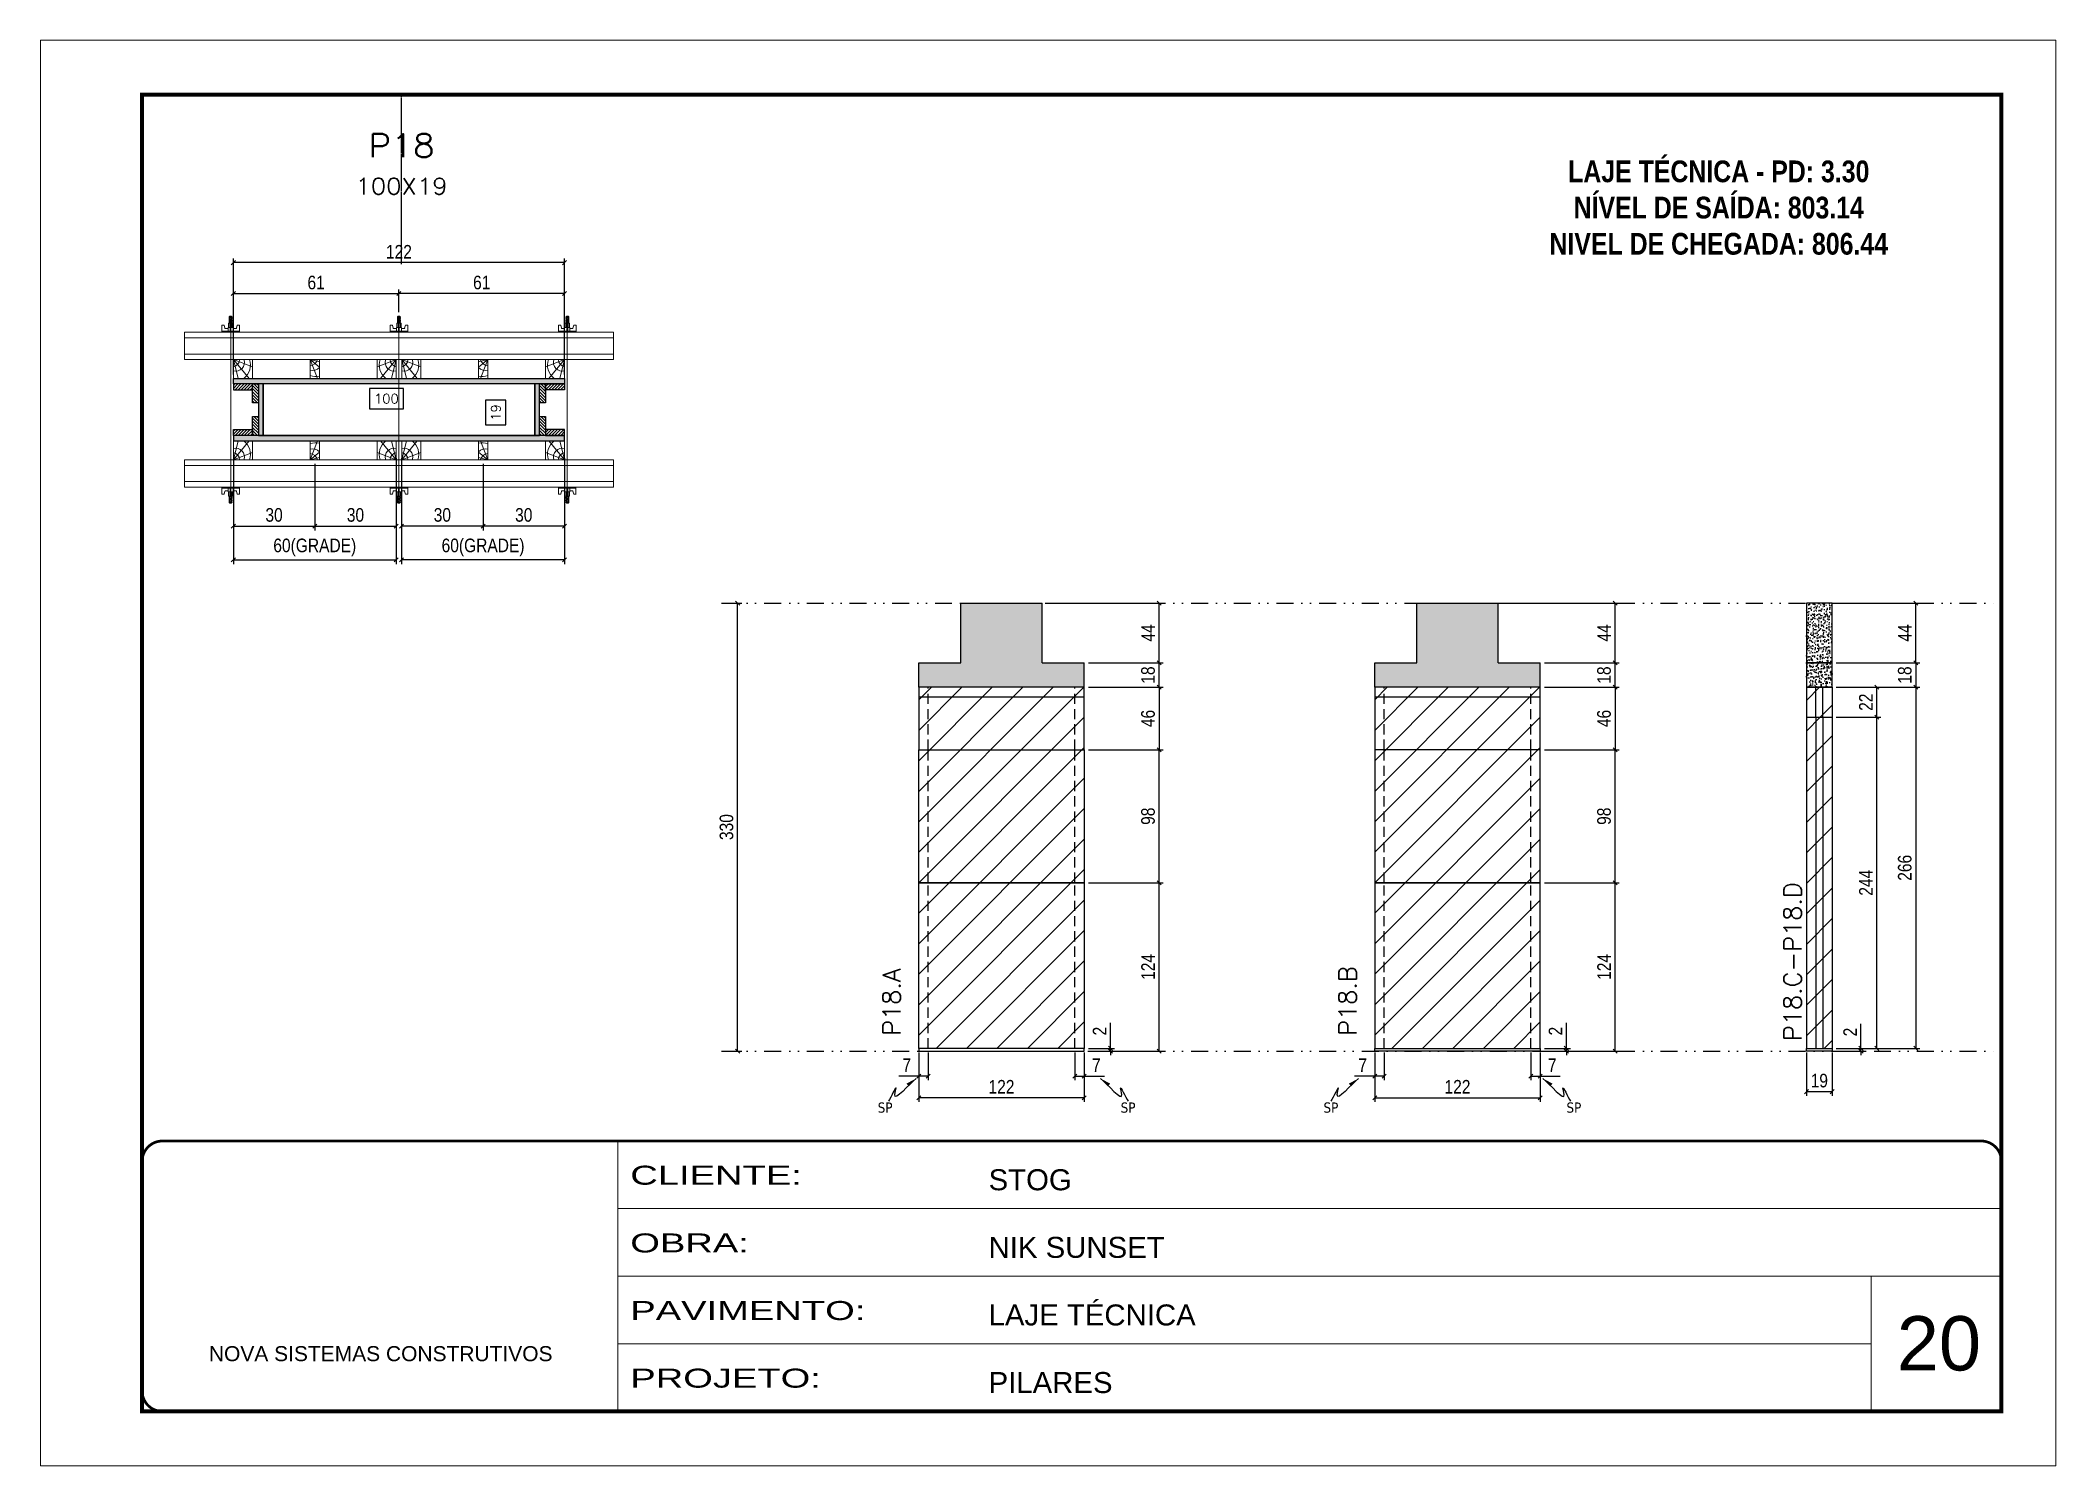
# Model space of a CAD drawing. Extents: x 808 to 7089, y -98 to 17032.
# Drawn here: x 5577 to 7062, y 11388 to 12438 of the extents above; entities that cross this region are included whole.
import ezdxf
from ezdxf.enums import TextEntityAlignment as Align

# ---------------------------------------------------------------- set-up
doc = ezdxf.new("R2010")
doc.units = 0
for name, pattern in [('CONTINUO', [0]), ('DASHED', [0.75, 0.5, -0.25]), ('DIVIDE2', [0.625, 0.25, -0.125, 0, -0.125, 0, -0.125]), ('HIDDEN', [0.375, 0.25, -0.125])]:
    doc.linetypes.add(name, pattern=pattern)
for name, color, linetype, lineweight in [('CARIMBO', 255, 'Continuous', 9), ('Folhas', 255, 'Continuous', 9), ('Hachura', 251, 'Continuous', 9), ('Madeira', 126, 'Continuous', 18), ('Perfil Metálico', 224, 'Continuous', 18), ('REAPROVEITAMENTO', 251, 'Continuous', 9), ('SARRAFO DE PRESSAO', 251, 'DASHED', 9), ('Texto Seção', 7, 'Continuous', 15)]:
    doc.layers.add(name, color=color, linetype=linetype, lineweight=lineweight)
for name, color, linetype in [('CHAPA', 1, 'Continuous'), ('COTA', 241, 'Continuous'), ('Cota Seção (2x)', 241, 'Continuous'), ('NOMENCLATURA', 7, 'Continuous'), ('Nível', 160, 'Continuous'), ('Painéis', 200, 'Continuous'), ('SARR_2.2x7', 40, 'Continuous'), ('SARRAFO', 251, 'Continuous'), ('Sarrafo de Pressão', 42, 'HIDDEN'), ('texto', 7, 'Continuous'), ('Texto de Titulo', 7, 'Continuous'), ('Texto Qtd Sarr', 242, 'Continuous')]:
    doc.layers.add(name, color=color, linetype=linetype)
doc.styles.add('ARIAL', font='arial.ttf')
doc.styles.add('COTA TECNICA', font='techl___.ttf', dxfattribs={"height": 10})
doc.styles.add('COTA TECNICA 2X', font='techl___.ttf', dxfattribs={"height": 10})
doc.styles.add('COTA TECNICA-50', font='techl___.ttf', dxfattribs={"height": 10})
doc.styles.add('REGUA-120', font='ROMANS.shx', dxfattribs={"height": 15})
doc.styles.add('ROMANC', font='techb___.ttf', dxfattribs={"height": 2.5})
doc.styles.add('ROMANS', font='romans.shx')
doc.styles.get("Standard").update_dxf_attribs({"font": 'arial.ttf'})
doc.styles.add('Tecnologia', font='')
doc.styles.get('Tecnologia').set_extended_font_data('Forgotten Futurist')
doc.dimstyles.new('COTA PAINEL-50', dxfattribs={"dimtxt": 10, "dimasz": 3, "dimexe": 3, "dimexo": 3, "dimgap": 3, "dimtad": 1, "dimdec": 1, "dimzin": 12, "dimdsep": 46, "dimtxsty": 'COTA TECNICA-50', "dimblk1": 'OBLIQUE', "dimblk2": 'OBLIQUE', "dimsah": 1, "dimcen": 0.9, "dimclrd": 4, "dimclre": 4, "dimclrt": 240, "dimadec": 1, "dimazin": 3, "dimtfac": 1, "dimtdec": 1, "dimtmove": 0, "dimatfit": 3, "dimfxl": 1, "dimtolj": 1, "dimtzin": 12, "dimarcsym": 0})
doc.dimstyles.new('PAINEL', dxfattribs={"dimtxt": 10, "dimasz": 3, "dimexe": 3, "dimexo": 3, "dimgap": 3, "dimtad": 1, "dimdec": 1, "dimzin": 12, "dimdsep": 46, "dimtxsty": 'COTA TECNICA', "dimblk1": 'OBLIQUE', "dimblk2": 'OBLIQUE', "dimsah": 1, "dimcen": 0.9, "dimclrd": 4, "dimclre": 4, "dimclrt": 240, "dimadec": 1, "dimazin": 3, "dimtfac": 1, "dimtdec": 1, "dimtmove": 0, "dimatfit": 3, "dimfxl": 1, "dimtolj": 1, "dimtzin": 12, "dimarcsym": 0})
doc.dimstyles.new('SECAO PILAR', dxfattribs={"dimtxt": 10, "dimasz": 3, "dimexe": 3, "dimexo": 3, "dimgap": 3, "dimtad": 1, "dimdec": 1, "dimlfac": 0.5, "dimzin": 12, "dimdsep": 46, "dimtxsty": 'COTA TECNICA 2X', "dimblk1": 'OBLIQUE', "dimblk2": 'OBLIQUE', "dimsah": 1, "dimcen": 0.9, "dimclrd": 256, "dimclre": 256, "dimclrt": 256, "dimadec": 1, "dimazin": 3, "dimtfac": 1, "dimtdec": 1, "dimtmove": 0, "dimatfit": 3, "dimfxl": 1, "dimtolj": 1, "dimtzin": 12, "dimarcsym": 0})
doc.dimstyles.new('SECÇÃO 2', dxfattribs={"dimtxt": 7, "dimasz": 6, "dimexe": 0.18, "dimexo": 2, "dimgap": -4, "dimtad": 3, "dimdec": 1, "dimlfac": 0.5, "dimzin": 12, "dimdsep": 46, "dimtxsty": 'ROMANS', "dimblk": 'ARCHTICK', "dimcen": 0.09, "dimse1": 1, "dimse2": 1, "dimsd1": 1, "dimsd2": 1, "dimclrd": 180, "dimclre": 5, "dimclrt": 1, "dimadec": 0, "dimazin": 3, "dimtfac": 1, "dimtdec": 1, "dimtofl": 0, "dimtmove": 0, "dimatfit": 3, "dimldrblk": 'ARCHTICK', "dimfxl": 1, "dimtolj": 1, "dimtzin": 0, "dimarcsym": 0})
doc.dimstyles.get("Standard").update_dxf_attribs({"dimtxt": 0.18, "dimasz": 0.18, "dimexe": 0.18, "dimexo": 0.0625, "dimgap": 0.09, "dimtad": 0, "dimtih": 1, "dimtoh": 1, "dimdec": 4, "dimzin": 0, "dimdsep": 46, "dimtxsty": 'Standard', "dimcen": 0.09, "dimadec": 0, "dimazin": 0, "dimtfac": 1, "dimtdec": 4, "dimtofl": 0, "dimtmove": 0, "dimatfit": 3, "dimfxl": 1, "dimtolj": 1, "dimtzin": 0, "dimarcsym": 0})
pattern_1 = [(45, (15221.897, 35076.4954), (-1.12253202, 1.12253202), [])]
pattern_2 = [(45, (15086.897, 35076.4954), (-1.12253202, 1.12253202), [])]

msp = doc.modelspace()

# ---------------------------------------------------------------- texts
at = {"layer": 'CARIMBO', "style": 'ARIAL'}
msp.add_text('20', height=40, dxfattribs=at).set_placement((6944.53, 11458.32))
at = {"layer": 'NOMENCLATURA', "color": 2, "insert": (6813.41, 12376.32), "char_height": 16, "attachment_point": 2, "style": 'ROMANC'}
msp.add_mtext_dynamic_manual_height_columns('\\PLAJE TÉCNICA - PD: 3.30\\PNÍVEL DE SAÍDA: 803.14\\PNIVEL DE CHEGADA: 806.44', width=328.3607, gutter_width=1, heights=[0], dxfattribs=at)
at = {"layer": 'texto', "color": 0, "char_height": 7.5, "attachment_point": 5}
for insert in [(6199.15, 11651.91), (6378.18, 11651.91), (6527.62, 11651.91), (6706.65, 11651.91)]:
    msp.add_mtext('{\\fTahoma|b0|i0|c0|p34;\\C4;SP}', dxfattribs=dict(at, insert=insert))
at = {"layer": 'Texto Seção', "char_height": 13, "width": 285.3299, "attachment_point": 7, "rotation": 90, "style": 'REGUA-120'}
for s, insert in [('P18.C-P18.D', (6874.26, 11701)), ('P18.A', (6210.46, 11704.84)), ('P18.B', (6546.4, 11704.84))]:
    msp.add_mtext(s, dxfattribs=dict(at, insert=insert))

# ---------------------------------------------------------------- blocks, each defined once
blk = doc.blocks.new('9999999999')
at = {"color": 30, "linetype": 'CONTINUO'}
for p, q in [((98564.6, 34230.2), (98564.6, 34429.4)), ((98564.6, 34379.6), (99584, 34379.6)), ((98564.6, 34329.8), (99488, 34329.8)), ((99584, 34329.8), (99488, 34329.8)), ((99488, 34329.8), (99488, 34230.2)), ((98564.6, 34280), (99488, 34280))]:
    blk.add_line(p, q, dxfattribs=at)
at = {"color": 30, "linetype": 'CONTINUO', "const_width": 2}
blk.add_lwpolyline([(99584, 34230.2), (99584, 34414.4, 0.414214), (99569, 34429.4), (98229, 34429.4, 0.414214), (98214, 34414.4), (98214, 34245.2, 0.414214), (98229, 34230.2), (99584, 34230.2)], format="xyb", dxfattribs=at)
at = {"layer": 'Folhas'}
blk.add_lwpolyline([(98139, 34190.2), (99624, 34190.2), (99624, 35240.2), (98139, 35240.2)], close=True, dxfattribs=at)
at = {"layer": 'Folhas', "color": 30, "const_width": 3}
blk.add_lwpolyline([(98214, 34230.2), (99584, 34230.2), (99584, 35200.2), (98214, 35200.2)], close=True, dxfattribs=at)
at = {"color": 7, "linetype": 'Continuous', "ltscale": 5, "style": 'ARIAL'}
for s, height, p in [('STOG', 15.48, (98837.7, 34393.1)), ('NIK SUNSET', 15.48, (98837.7, 34343.3)), ('LAJE TÉCNICA', 15.483, (98837.7, 34293.5)), ('NOVA SISTEMAS CONSTRUTIVOS', 11.059, (98263.2, 34267.2)), ('PILARES', 15.48, (98837.7, 34243.7))]:
    blk.add_text(s, height=height, dxfattribs=at).set_placement(p)
at = {"layer": 'Folhas', "color": 7, "style": 'Tecnologia', "width": 1.5}
for s, p in [('CLIENTE:', (98573.7, 34397.2)), ('OBRA:', (98573.7, 34347.3)), ('PAVIMENTO:', (98573.7, 34297.5)), ('PROJETO:', (98573.7, 34247.7))]:
    blk.add_text(s, height=14, dxfattribs=at).set_placement(p)
blk = doc.blocks.new('titulo1')
at = {"layer": 'Defpoints', "color": 252, "linetype": 'HIDDEN', "ltscale": 2}
blk.add_line((0, 0), (0, 125), dxfattribs=at)
at = {"layer": 'Defpoints', "style": 'ROMANS', "oblique": 15}
blk.add_attdef('FOLHA', text='', height=10, dxfattribs=at).set_placement((0, 15.6), align=Align.MIDDLE_CENTER)
at = {"layer": 'Texto Qtd Sarr', "color": 3, "style": 'ROMANS', "oblique": 15}
for tag, height, p in [('TITULO', 17, (0, 71.4)), ('SEÇÃO', 12, (0, 41.5))]:
    blk.add_attdef(tag, text='', height=height, dxfattribs=at).set_placement(p, align=Align.MIDDLE_CENTER)
blk = doc.blocks.new('*D614')
at = {"layer": 'Cota Seção (2x)', "color": 180, "lineweight": -2, "transparency": 16777216}
for p, q in [((5844.2, 12181.7), (5819.2, 12181.7)), ((5819.2, 12181.7), (5819.2, 12166.7)), ((5844.2, 12166.7), (5844.2, 12181.7)), ((5819.2, 12166.7), (5844.2, 12166.7))]:
    blk.add_line(p, q, dxfattribs=at)
at = {"layer": 'Defpoints', "color": 0, "transparency": 16777216}
for p in [(5740.9, 12185.1), (5940.9, 12185.1), (5740.9, 12162.7)]:
    blk.add_point(p, dxfattribs=at)
at = {"layer": 'Cota Seção (2x)', "color": 1, "transparency": 16777216, "insert": (5831.7, 12174.2), "char_height": 7, "attachment_point": 5, "style": 'ROMANS'}
blk.add_mtext('\\A1;100', dxfattribs=at)
blk = doc.blocks.new('_ArchTick')
at = {"color": 0, "linetype": 'ByBlock', "const_width": 0.15}
blk.add_lwpolyline([(-0.5, -0.5), (0.5, 0.5)], dxfattribs=at)
blk = doc.blocks.new('_Oblique')
at = {"color": 0, "linetype": 'ByBlock', "lineweight": -2}
blk.add_line((-0.5, -0.5), (0.5, 0.5), dxfattribs=at)
blk = doc.blocks.new('*D615')
at = {"layer": 'Cota Seção (2x)', "lineweight": -2, "transparency": 16777216}
for p, q in [((5718.9, 12192.1), (5718.9, 12277.4)), ((5962.9, 12274.4), (5718.9, 12274.4)), ((5962.9, 12192.1), (5962.9, 12277.4))]:
    blk.add_line(p, q, dxfattribs=at)
at = {"layer": 'Defpoints', "color": 0, "transparency": 16777216}
for p in [(5718.9, 12274.4), (5718.9, 12189.1), (5962.9, 12189.1)]:
    blk.add_point(p, dxfattribs=at)
at = {"layer": 'Cota Seção (2x)', "lineweight": -2, "transparency": 16777216, "xscale": 3, "yscale": 3, "zscale": 3, "rotation": 180}
blk.add_blockref('_Oblique', (5718.9, 12274.4), dxfattribs=at)
at = {"layer": 'Cota Seção (2x)', "lineweight": -2, "transparency": 16777216, "xscale": 3, "yscale": 3, "zscale": 3}
blk.add_blockref('_Oblique', (5962.9, 12274.4), dxfattribs=at)
at = {"layer": 'Cota Seção (2x)', "transparency": 16777216, "insert": (5840.9, 12282.4), "char_height": 10, "attachment_point": 5, "style": 'COTA TECNICA 2X'}
blk.add_mtext('\\A1;122', dxfattribs=at)
blk = doc.blocks.new('*D616')
at = {"layer": 'Cota Seção (2x)', "lineweight": -2, "transparency": 16777216}
for p, q in [((5840.9, 12237.9), (5840.9, 12254.6)), ((5962.9, 12251.6), (5840.9, 12251.6)), ((5962.9, 12226.1), (5962.9, 12254.6))]:
    blk.add_line(p, q, dxfattribs=at)
at = {"layer": 'Defpoints', "color": 0, "transparency": 16777216}
for p in [(5840.9, 12251.6), (5840.9, 12234.9), (5962.9, 12223.1)]:
    blk.add_point(p, dxfattribs=at)
at = {"layer": 'Cota Seção (2x)', "lineweight": -2, "transparency": 16777216, "xscale": 3, "yscale": 3, "zscale": 3, "rotation": 180}
blk.add_blockref('_Oblique', (5840.9, 12251.6), dxfattribs=at)
at = {"layer": 'Cota Seção (2x)', "lineweight": -2, "transparency": 16777216, "xscale": 3, "yscale": 3, "zscale": 3}
blk.add_blockref('_Oblique', (5962.9, 12251.6), dxfattribs=at)
at = {"layer": 'Cota Seção (2x)', "transparency": 16777216, "insert": (5901.9, 12259.7), "char_height": 10, "attachment_point": 5, "style": 'COTA TECNICA 2X'}
blk.add_mtext('\\A1;61', dxfattribs=at)
blk = doc.blocks.new('*D617')
at = {"layer": 'Cota Seção (2x)', "lineweight": -2, "transparency": 16777216}
for p, q in [((5718.9, 12226.1), (5718.9, 12254.6)), ((5718.9, 12251.6), (5840.9, 12251.6)), ((5840.9, 12237.9), (5840.9, 12254.6))]:
    blk.add_line(p, q, dxfattribs=at)
at = {"layer": 'Defpoints', "color": 0, "transparency": 16777216}
for p in [(5840.9, 12251.6), (5718.9, 12223.1), (5840.9, 12234.9)]:
    blk.add_point(p, dxfattribs=at)
at = {"layer": 'Cota Seção (2x)', "lineweight": -2, "transparency": 16777216, "xscale": 3, "yscale": 3, "zscale": 3, "rotation": 180}
blk.add_blockref('_Oblique', (5718.9, 12251.6), dxfattribs=at)
at = {"layer": 'Cota Seção (2x)', "lineweight": -2, "transparency": 16777216, "xscale": 3, "yscale": 3, "zscale": 3}
blk.add_blockref('_Oblique', (5840.9, 12251.6), dxfattribs=at)
at = {"layer": 'Cota Seção (2x)', "transparency": 16777216, "insert": (5779.9, 12259.7), "char_height": 10, "attachment_point": 5, "style": 'COTA TECNICA 2X'}
blk.add_mtext('\\A1;61', dxfattribs=at)
blk = doc.blocks.new('*D618')
at = {"layer": 'Cota Seção (2x)', "color": 180, "lineweight": -2, "transparency": 16777216}
for p, q in [((5919.8, 12173), (5904.8, 12173)), ((5904.8, 12173), (5904.8, 12155)), ((5919.8, 12155), (5919.8, 12173)), ((5904.8, 12155), (5919.8, 12155))]:
    blk.add_line(p, q, dxfattribs=at)
at = {"layer": 'Defpoints', "color": 0, "transparency": 16777216}
for p in [(5940.9, 12185.1), (5923.8, 12147.1), (5940.9, 12147.1)]:
    blk.add_point(p, dxfattribs=at)
at = {"layer": 'Cota Seção (2x)', "color": 1, "transparency": 16777216, "insert": (5912.3, 12164), "char_height": 7, "attachment_point": 5, "rotation": 90, "style": 'ROMANS'}
blk.add_mtext('\\A1;19', dxfattribs=at)
blk = doc.blocks.new('C')
at = {"layer": 'Hachura', "color": 0}
for p, q in [((0, 3.22), (0, -3.22)), ((0.45, 3.22), (0, 3.22)), ((0.46, 3.16), (0, 3.16)), ((0.46, 3.05), (0, 3.05)), ((0.46, 2.88), (0, 2.88)), ((0, 2.75), (0, -1.16)), ((0.46, 2.65), (0, 2.65)), ((0.46, 2.23), (0, 2.23)), ((0.46, 1.51), (0, 1.51)), ((0.39, 0.49), (0.17, 0.49)), ((0.45, -3.23), (0.45, 3.22)), ((0.45, 3.22), (2.58, 3.22)), ((1.74, 0.97), (0.45, 0.97)), ((1.45, 0.1), (0.45, 0.1)), ((1.35, 1.94), (1.35, 0.96)), ((2.58, 2.39), (1.47, 2.09)), ((1.74, -0.97), (1.74, 0.97)), ((1.74, 0.97), (1.74, 0.84)), ((1.74, 0.97), (1.74, 0.84)), ((1.74, 0.84), (3.35, 0.84)), ((3.35, 0.45), (1.74, 0.45)), ((2.58, 3.22), (2.58, 2.39)), ((3.32, 0.84), (3.32, -0.84)), ((3.35, 0.84), (3.35, -0.84)), ((3.68, 0.45), (3.35, 0.45)), ((3.84, -0.52), (3.35, 0.45)), ((3.35, 0.06), (3.67, -0.57)), ((3.68, 0.45), (4.16, -0.52)), ((3.72, 0.5), (4.25, -0.57)), ((4.37, -0.55), (3.83, 0.53)), ((4.15, 0.45), (3.93, 0.45)), ((4.42, -0.52), (3.93, 0.45)), ((4.15, 0.45), (4.26, 0.45)), ((4.26, 0.45), (4.74, -0.52)), ((4.3, 0.5), (4.83, -0.57)), ((4.95, -0.55), (4.41, 0.53)), ((4.51, 0.45), (4.84, 0.45)), ((5, -0.52), (4.51, 0.45)), ((4.84, 0.45), (5.32, -0.52)), ((4.88, 0.5), (5.41, -0.57)), ((5.53, -0.55), (4.99, 0.53)), ((5.58, -0.52), (5.09, 0.45)), ((5.42, 0.45), (5.09, 0.45)), ((5.58, -0.52), (5.09, 0.45)), ((5.42, 0.45), (5.74, -0.19)), ((5.46, 0.5), (5.74, -0.07)), ((5.74, 0.19), (5.57, 0.53)), ((5.74, 0.32), (5.68, 0.45)), ((5.68, 0.45), (5.74, 0.45)), ((5.74, 0.45), (5.9, 0.29)), ((5.74, 0.45), (5.74, -0.52)), ((5.9, -0.36), (5.9, 0.29)), ((0.45, 0), (0, 0)), ((0.46, -1.52), (0, -1.52)), ((0.46, -2.23), (0, -2.23)), ((0.46, -2.65), (0, -2.65)), ((0.46, -2.88), (0, -2.88)), ((0.46, -3.05), (0, -3.05)), ((0.46, -3.16), (0, -3.16)), ((0, -3.22), (2.57, -3.22)), ((0.08, -0.48), (0.29, -0.48)), ((0.29, -0.48), (0.4, -0.48)), ((0.45, 0), (0.45, -0.97)), ((0.45, -0.16), (1.45, -0.16)), ((0.45, -0.65), (0.45, -0.32)), ((0.45, -3.23), (0.45, -0.65)), ((0.45, -0.97), (1.74, -0.97)), ((1.35, -1.94), (1.35, -0.97)), ((2.58, -2.39), (1.47, -2.1)), ((3.35, -0.32), (1.74, -0.32)), ((3.35, -0.84), (1.74, -0.84)), ((2.58, -3.23), (2.58, -2.39)), ((3.35, -0.07), (3.58, -0.52)), ((3.35, -0.52), (3.58, -0.52)), ((3.84, -0.52), (4.16, -0.52)), ((4.42, -0.52), (4.74, -0.52)), ((4.63, -0.52), (4.74, -0.52)), ((5, -0.52), (5.32, -0.52)), ((5.58, -0.52), (5.74, -0.52)), ((5.74, -0.52), (5.9, -0.36)), ((5.74, -0.52), (5.74, -0.52))]:
    blk.add_line(p, q, dxfattribs=at)
for centre, radius, start, end in [((1.52, 1.94), 0.161, 104.74356, 180), ((1.44, -0.03), 0.129, 272.69497, 87.30503), ((3.81, 0.39), 0.143, 25.56881, 154.43119), ((4.39, 0.39), 0.143, 25.56881, 154.43119), ((4.97, 0.39), 0.143, 25.56881, 154.43119), ((5.55, 0.39), 0.143, 25.56881, 154.43119), ((0.17, -0.37), 0.174, 221.74404, 317.85924), ((1.52, -1.94), 0.161, 180, 255.25644), ((3.71, -0.4), 0.174, 222.14076, 318.25596), ((4.29, -0.4), 0.174, 222.14076, 318.25596), ((4.87, -0.4), 0.174, 222.14076, 318.25596), ((5.45, -0.4), 0.174, 222.14076, 318.25596), ((5.61, -0.4), 0.174, 317.85924, 318.25596)]:
    blk.add_arc(centre, radius, start, end, dxfattribs=at)
blk = doc.blocks.new('PONTALETE')
at = {"layer": 'Madeira'}
for q in [(2.71, 7), (7, 5.76), (7, 1.74)]:
    blk.add_line((0, 0), q, dxfattribs=at)
blk.add_lwpolyline([(0, 0), (7, 0), (7, 7), (0, 7)], close=True, dxfattribs=at)
for centre, radius, start, end in [((2.04, 0.06), 6.23, 37.28179, 109.09128), ((1.09, 0.9), 3.19, 343.60304, 109.98471), ((-0.21, -0.78), 3.09, 14.63219, 86.0383)]:
    blk.add_arc(centre, radius, start, end, dxfattribs=at)
blk = doc.blocks.new('*D619')
at = {"layer": 'Cota Seção (2x)', "lineweight": -2, "transparency": 16777216}
for p, q in [((5842.9, 12130.4), (5842.9, 12052.4)), ((5962.9, 12130.4), (5962.9, 12052.4)), ((5962.9, 12055.4), (5842.9, 12055.4))]:
    blk.add_line(p, q, dxfattribs=at)
at = {"layer": 'Defpoints', "color": 0, "transparency": 16777216}
for p in [(5842.9, 12133.4), (5962.9, 12133.4), (5842.9, 12055.4)]:
    blk.add_point(p, dxfattribs=at)
at = {"layer": 'Cota Seção (2x)', "lineweight": -2, "transparency": 16777216, "xscale": 3, "yscale": 3, "zscale": 3, "rotation": 180}
blk.add_blockref('_Oblique', (5842.9, 12055.4), dxfattribs=at)
at = {"layer": 'Cota Seção (2x)', "lineweight": -2, "transparency": 16777216, "xscale": 3, "yscale": 3, "zscale": 3}
blk.add_blockref('_Oblique', (5962.9, 12055.4), dxfattribs=at)
at = {"layer": 'Cota Seção (2x)', "transparency": 16777216, "insert": (5902.9, 12064.6), "char_height": 10, "attachment_point": 5, "style": 'COTA TECNICA 2X'}
blk.add_mtext('\\A1;60(GRADE)', dxfattribs=at)
blk = doc.blocks.new('MEIO PONTALETE')
at = {"layer": 'Madeira'}
for q in [(2.71, 7), (3.5, 2.88), (3.5, 0.87)]:
    blk.add_line((0, 0), q, dxfattribs=at)
blk.add_lwpolyline([(0, 0), (3.5, 0), (3.5, 7), (0, 7)], close=True, dxfattribs=at)
for centre, radius, start, end in [((2.04, 0.06), 6.23, 76.44987, 109.09128), ((1.09, 0.9), 3.19, 40.90626, 109.98471), ((-0.21, -0.78), 3.09, 14.63219, 86.0383)]:
    blk.add_arc(centre, radius, start, end, dxfattribs=at)
blk = doc.blocks.new('*D626')
at = {"layer": 'Cota Seção (2x)', "lineweight": -2, "transparency": 16777216}
for p, q in [((5902.9, 12126.1), (5902.9, 12077.2)), ((5962.9, 12126.1), (5962.9, 12077.2)), ((5962.9, 12080.2), (5902.9, 12080.2))]:
    blk.add_line(p, q, dxfattribs=at)
at = {"layer": 'Defpoints', "color": 0, "transparency": 16777216}
for p in [(5902.9, 12129.1), (5962.9, 12129.1), (5902.9, 12080.2)]:
    blk.add_point(p, dxfattribs=at)
at = {"layer": 'Cota Seção (2x)', "lineweight": -2, "transparency": 16777216, "xscale": 3, "yscale": 3, "zscale": 3, "rotation": 180}
blk.add_blockref('_Oblique', (5902.9, 12080.2), dxfattribs=at)
at = {"layer": 'Cota Seção (2x)', "lineweight": -2, "transparency": 16777216, "xscale": 3, "yscale": 3, "zscale": 3}
blk.add_blockref('_Oblique', (5962.9, 12080.2), dxfattribs=at)
at = {"layer": 'Cota Seção (2x)', "transparency": 16777216, "insert": (5932.9, 12088.5), "char_height": 10, "attachment_point": 5, "style": 'COTA TECNICA 2X'}
blk.add_mtext('\\A1;30', dxfattribs=at)
blk = doc.blocks.new('*D627')
at = {"layer": 'Cota Seção (2x)', "lineweight": -2, "transparency": 16777216}
for p, q in [((5842.9, 12126.1), (5842.9, 12077.2)), ((5902.9, 12126.1), (5902.9, 12077.2)), ((5902.9, 12080.2), (5842.9, 12080.2))]:
    blk.add_line(p, q, dxfattribs=at)
at = {"layer": 'Defpoints', "color": 0, "transparency": 16777216}
for p in [(5842.9, 12129.1), (5902.9, 12129.1), (5842.9, 12080.2)]:
    blk.add_point(p, dxfattribs=at)
at = {"layer": 'Cota Seção (2x)', "lineweight": -2, "transparency": 16777216, "xscale": 3, "yscale": 3, "zscale": 3, "rotation": 180}
blk.add_blockref('_Oblique', (5842.9, 12080.2), dxfattribs=at)
at = {"layer": 'Cota Seção (2x)', "lineweight": -2, "transparency": 16777216, "xscale": 3, "yscale": 3, "zscale": 3}
blk.add_blockref('_Oblique', (5902.9, 12080.2), dxfattribs=at)
at = {"layer": 'Cota Seção (2x)', "transparency": 16777216, "insert": (5872.9, 12088.5), "char_height": 10, "attachment_point": 5, "style": 'COTA TECNICA 2X'}
blk.add_mtext('\\A1;30', dxfattribs=at)
blk = doc.blocks.new('*D594')
at = {"layer": 'Cota Seção (2x)', "lineweight": -2, "transparency": 16777216}
for p, q in [((5718.9, 12130.4), (5718.9, 12052.4)), ((5838.9, 12130.4), (5838.9, 12052.4)), ((5718.9, 12055.4), (5838.9, 12055.4))]:
    blk.add_line(p, q, dxfattribs=at)
at = {"layer": 'Defpoints', "color": 0, "transparency": 16777216}
for p in [(5718.9, 12133.4), (5838.9, 12133.4), (5838.9, 12055.4)]:
    blk.add_point(p, dxfattribs=at)
at = {"layer": 'Cota Seção (2x)', "lineweight": -2, "transparency": 16777216, "xscale": 3, "yscale": 3, "zscale": 3, "rotation": 180}
blk.add_blockref('_Oblique', (5718.9, 12055.4), dxfattribs=at)
at = {"layer": 'Cota Seção (2x)', "lineweight": -2, "transparency": 16777216, "xscale": 3, "yscale": 3, "zscale": 3}
blk.add_blockref('_Oblique', (5838.9, 12055.4), dxfattribs=at)
at = {"layer": 'Cota Seção (2x)', "transparency": 16777216, "insert": (5778.9, 12064.6), "char_height": 10, "attachment_point": 5, "style": 'COTA TECNICA 2X'}
blk.add_mtext('\\A1;60(GRADE)', dxfattribs=at)
blk = doc.blocks.new('*D622')
at = {"layer": 'Cota Seção (2x)', "lineweight": -2, "transparency": 16777216}
for p, q in [((5718.9, 12126.1), (5718.9, 12077.2)), ((5778.9, 12126.1), (5778.9, 12077.2)), ((5718.9, 12080.2), (5778.9, 12080.2))]:
    blk.add_line(p, q, dxfattribs=at)
at = {"layer": 'Defpoints', "color": 0, "transparency": 16777216}
for p in [(5718.9, 12129.1), (5778.9, 12129.1), (5778.9, 12080.2)]:
    blk.add_point(p, dxfattribs=at)
at = {"layer": 'Cota Seção (2x)', "lineweight": -2, "transparency": 16777216, "xscale": 3, "yscale": 3, "zscale": 3, "rotation": 180}
blk.add_blockref('_Oblique', (5718.9, 12080.2), dxfattribs=at)
at = {"layer": 'Cota Seção (2x)', "lineweight": -2, "transparency": 16777216, "xscale": 3, "yscale": 3, "zscale": 3}
blk.add_blockref('_Oblique', (5778.9, 12080.2), dxfattribs=at)
at = {"layer": 'Cota Seção (2x)', "transparency": 16777216, "insert": (5748.9, 12088.5), "char_height": 10, "attachment_point": 5, "style": 'COTA TECNICA 2X'}
blk.add_mtext('\\A1;30', dxfattribs=at)
blk = doc.blocks.new('*D623')
at = {"layer": 'Cota Seção (2x)', "lineweight": -2, "transparency": 16777216}
for p, q in [((5778.9, 12126.1), (5778.9, 12077.2)), ((5838.9, 12126.1), (5838.9, 12077.2)), ((5778.9, 12080.2), (5838.9, 12080.2))]:
    blk.add_line(p, q, dxfattribs=at)
at = {"layer": 'Defpoints', "color": 0, "transparency": 16777216}
for p in [(5778.9, 12129.1), (5838.9, 12129.1), (5838.9, 12080.2)]:
    blk.add_point(p, dxfattribs=at)
at = {"layer": 'Cota Seção (2x)', "lineweight": -2, "transparency": 16777216, "xscale": 3, "yscale": 3, "zscale": 3, "rotation": 180}
blk.add_blockref('_Oblique', (5778.9, 12080.2), dxfattribs=at)
at = {"layer": 'Cota Seção (2x)', "lineweight": -2, "transparency": 16777216, "xscale": 3, "yscale": 3, "zscale": 3}
blk.add_blockref('_Oblique', (5838.9, 12080.2), dxfattribs=at)
at = {"layer": 'Cota Seção (2x)', "transparency": 16777216, "insert": (5808.9, 12088.5), "char_height": 10, "attachment_point": 5, "style": 'COTA TECNICA 2X'}
blk.add_mtext('\\A1;30', dxfattribs=at)
blk = doc.blocks.new('*D624')
at = {"layer": 'COTA', "color": 4, "lineweight": -2, "transparency": 16777216}
for p, q in [((6081.7, 12023.6), (6093.5, 12023.6)), ((6090.5, 11693.6), (6090.5, 12023.6)), ((6081.7, 11693.6), (6093.5, 11693.6))]:
    blk.add_line(p, q, dxfattribs=at)
at = {"layer": 'Defpoints', "color": 0, "transparency": 16777216}
for p in [(6078.7, 12023.6), (6090.5, 12023.6), (6078.7, 11693.6)]:
    blk.add_point(p, dxfattribs=at)
at = {"layer": 'COTA', "color": 4, "lineweight": -2, "transparency": 16777216, "xscale": 3, "yscale": 3, "zscale": 3}
for p, rotation in [((6090.5, 12023.6), 90), ((6090.5, 11693.6), 270)]:
    blk.add_blockref('_Oblique', p, dxfattribs=dict(at, rotation=rotation))
at = {"layer": 'COTA', "color": 240, "transparency": 16777216, "insert": (6082.3, 11858.6), "char_height": 10, "attachment_point": 5, "rotation": 90, "style": 'COTA TECNICA-50'}
blk.add_mtext('\\A1;330', dxfattribs=at)
blk = doc.blocks.new('*D595')
at = {"layer": 'COTA', "color": 4, "lineweight": -2, "transparency": 16777216}
for p, q in [((6223.9, 11692.6), (6223.9, 11656.2)), ((6345.9, 11692.6), (6345.9, 11656.2)), ((6345.9, 11659.2), (6223.9, 11659.2))]:
    blk.add_line(p, q, dxfattribs=at)
at = {"layer": 'Defpoints', "color": 0, "transparency": 16777216}
for p in [(6223.9, 11695.6), (6345.9, 11695.6), (6223.9, 11659.2)]:
    blk.add_point(p, dxfattribs=at)
at = {"layer": 'COTA', "color": 4, "lineweight": -2, "transparency": 16777216, "xscale": 3, "yscale": 3, "zscale": 3, "rotation": 180}
blk.add_blockref('_Oblique', (6223.9, 11659.2), dxfattribs=at)
at = {"layer": 'COTA', "color": 4, "lineweight": -2, "transparency": 16777216, "xscale": 3, "yscale": 3, "zscale": 3}
blk.add_blockref('_Oblique', (6345.9, 11659.2), dxfattribs=at)
at = {"layer": 'COTA', "color": 240, "transparency": 16777216, "insert": (6284.9, 11667.3), "char_height": 10, "attachment_point": 5, "style": 'COTA TECNICA'}
blk.add_mtext('\\A1;122', dxfattribs=at)
blk = doc.blocks.new('*D596')
at = {"layer": 'COTA', "color": 4, "lineweight": -2, "transparency": 16777216}
for p, q in [((6338.9, 11692.6), (6338.9, 11672.1)), ((6345.9, 11690.6), (6345.9, 11672.1)), ((6338.9, 11675.1), (6345.9, 11675.1)), ((6345.9, 11675.1), (6360.7, 11675.1))]:
    blk.add_line(p, q, dxfattribs=at)
at = {"layer": 'Defpoints', "color": 0, "transparency": 16777216}
for p in [(6338.9, 11695.6), (6345.9, 11693.6), (6345.9, 11675.1)]:
    blk.add_point(p, dxfattribs=at)
at = {"layer": 'COTA', "color": 4, "lineweight": -2, "transparency": 16777216, "xscale": 3, "yscale": 3, "zscale": 3, "rotation": 180}
blk.add_blockref('_Oblique', (6338.9, 11675.1), dxfattribs=at)
at = {"layer": 'COTA', "color": 4, "lineweight": -2, "transparency": 16777216, "xscale": 3, "yscale": 3, "zscale": 3}
blk.add_blockref('_Oblique', (6345.9, 11675.1), dxfattribs=at)
at = {"layer": 'COTA', "color": 240, "transparency": 16777216, "insert": (6354.8, 11683.2), "char_height": 10, "attachment_point": 5, "style": 'COTA TECNICA-50'}
blk.add_mtext('\\A1;7', dxfattribs=at)
blk = doc.blocks.new('*D597')
at = {"layer": 'COTA', "color": 4, "lineweight": -2, "transparency": 16777216}
for p, q in [((6223.9, 11690.6), (6223.9, 11672.1)), ((6230.9, 11692.6), (6230.9, 11672.1)), ((6223.9, 11675.1), (6209.2, 11675.1)), ((6230.9, 11675.1), (6223.9, 11675.1))]:
    blk.add_line(p, q, dxfattribs=at)
at = {"layer": 'Defpoints', "color": 0, "transparency": 16777216}
for p in [(6223.9, 11693.6), (6230.9, 11695.6), (6223.9, 11675.1)]:
    blk.add_point(p, dxfattribs=at)
at = {"layer": 'COTA', "color": 4, "lineweight": -2, "transparency": 16777216, "xscale": 3, "yscale": 3, "zscale": 3, "rotation": 180}
blk.add_blockref('_Oblique', (6223.9, 11675.1), dxfattribs=at)
at = {"layer": 'COTA', "color": 4, "lineweight": -2, "transparency": 16777216, "xscale": 3, "yscale": 3, "zscale": 3}
blk.add_blockref('_Oblique', (6230.9, 11675.1), dxfattribs=at)
at = {"layer": 'COTA', "color": 240, "transparency": 16777216, "insert": (6215.1, 11683.2), "char_height": 10, "attachment_point": 5, "style": 'COTA TECNICA-50'}
blk.add_mtext('\\A1;7', dxfattribs=at)
blk = doc.blocks.new('*D598')
at = {"layer": 'COTA', "color": 4, "linetype": 'ByBlock', "lineweight": -2, "transparency": 16777216}
for p, q in [((6348.9, 11817.6), (6404, 11817.6)), ((6401, 11693.6), (6401, 11817.6)), ((6348.9, 11693.6), (6404, 11693.6))]:
    blk.add_line(p, q, dxfattribs=at)
at = {"layer": 'Defpoints', "color": 0, "linetype": 'ByBlock', "transparency": 16777216}
for p in [(6345.9, 11817.6), (6401, 11817.6), (6345.9, 11693.6)]:
    blk.add_point(p, dxfattribs=at)
at = {"layer": 'COTA', "color": 4, "linetype": 'ByBlock', "lineweight": -2, "transparency": 16777216, "xscale": 3, "yscale": 3, "zscale": 3}
for p, rotation in [((6401, 11817.6), 90), ((6401, 11693.6), 270)]:
    blk.add_blockref('_Oblique', p, dxfattribs=dict(at, rotation=rotation))
at = {"layer": 'COTA', "color": 240, "linetype": 'ByBlock', "transparency": 16777216, "insert": (6392.9, 11755.6), "char_height": 10, "attachment_point": 5, "rotation": 90, "style": 'COTA TECNICA'}
blk.add_mtext('\\A1;124', dxfattribs=at)
blk = doc.blocks.new('*D599')
at = {"layer": 'COTA', "color": 4, "lineweight": -2, "transparency": 16777216}
for p, q in [((6365.2, 11695.6), (6365.2, 11714.4)), ((6348.9, 11695.6), (6368.2, 11695.6)), ((6348.9, 11693.6), (6368.2, 11693.6)), ((6365.2, 11693.6), (6365.2, 11695.6)), ((6365.2, 11693.6), (6365.2, 11690.6))]:
    blk.add_line(p, q, dxfattribs=at)
at = {"layer": 'Defpoints', "color": 0, "transparency": 16777216}
for p in [(6345.9, 11695.6), (6345.9, 11693.6), (6365.2, 11693.6)]:
    blk.add_point(p, dxfattribs=at)
at = {"layer": 'COTA', "color": 4, "lineweight": -2, "transparency": 16777216, "xscale": 3, "yscale": 3, "zscale": 3}
for p, rotation in [((6365.2, 11695.6), 270), ((6365.2, 11693.6), 90)]:
    blk.add_blockref('_Oblique', p, dxfattribs=dict(at, rotation=rotation))
at = {"layer": 'COTA', "color": 240, "transparency": 16777216, "insert": (6357.2, 11708.3), "char_height": 10, "attachment_point": 5, "rotation": 90, "style": 'COTA TECNICA-50'}
blk.add_mtext('\\A1;2', dxfattribs=at)
blk = doc.blocks.new('*D600')
at = {"layer": 'COTA', "color": 4, "linetype": 'ByBlock', "lineweight": -2, "transparency": 16777216}
for p, q in [((6348.9, 11817.6), (6404, 11817.6)), ((6401, 11693.6), (6401, 11817.6)), ((6348.9, 11693.6), (6404, 11693.6))]:
    blk.add_line(p, q, dxfattribs=at)
at = {"layer": 'Defpoints', "color": 0, "linetype": 'ByBlock', "transparency": 16777216}
for p in [(6345.9, 11817.6), (6401, 11817.6), (6345.9, 11693.6)]:
    blk.add_point(p, dxfattribs=at)
at = {"layer": 'COTA', "color": 4, "linetype": 'ByBlock', "lineweight": -2, "transparency": 16777216, "xscale": 3, "yscale": 3, "zscale": 3}
for p, rotation in [((6401, 11817.6), 90), ((6401, 11693.6), 270)]:
    blk.add_blockref('_Oblique', p, dxfattribs=dict(at, rotation=rotation))
at = {"layer": 'COTA', "color": 240, "linetype": 'ByBlock', "transparency": 16777216, "insert": (6392.9, 11755.6), "char_height": 10, "attachment_point": 5, "rotation": 90, "style": 'COTA TECNICA'}
blk.add_mtext('\\A1;124', dxfattribs=at)
blk = doc.blocks.new('*D601')
at = {"layer": 'COTA', "color": 4, "lineweight": -2, "transparency": 16777216}
for p, q in [((6348.9, 11915.6), (6404, 11915.6)), ((6401, 11817.6), (6401, 11915.6)), ((6348.9, 11817.6), (6404, 11817.6))]:
    blk.add_line(p, q, dxfattribs=at)
at = {"layer": 'Defpoints', "color": 0, "transparency": 16777216}
for p in [(6345.9, 11915.6), (6401, 11915.6), (6345.9, 11817.6)]:
    blk.add_point(p, dxfattribs=at)
at = {"layer": 'COTA', "color": 4, "lineweight": -2, "transparency": 16777216, "xscale": 3, "yscale": 3, "zscale": 3}
for p, rotation in [((6401, 11915.6), 90), ((6401, 11817.6), 270)]:
    blk.add_blockref('_Oblique', p, dxfattribs=dict(at, rotation=rotation))
at = {"layer": 'COTA', "color": 240, "transparency": 16777216, "insert": (6392.9, 11866.6), "char_height": 10, "attachment_point": 5, "rotation": 90, "style": 'COTA TECNICA-50'}
blk.add_mtext('\\A1;98', dxfattribs=at)
blk = doc.blocks.new('*D602')
at = {"layer": 'COTA', "color": 4, "lineweight": -2, "transparency": 16777216}
for p, q in [((6348.9, 11979.6), (6404, 11979.6)), ((6401, 11961.6), (6401, 11979.6)), ((6348.9, 11961.6), (6404, 11961.6))]:
    blk.add_line(p, q, dxfattribs=at)
at = {"layer": 'Defpoints', "color": 0, "transparency": 16777216}
for p in [(6345.9, 11979.6), (6401, 11979.6), (6345.9, 11961.6)]:
    blk.add_point(p, dxfattribs=at)
at = {"layer": 'COTA', "color": 4, "lineweight": -2, "transparency": 16777216, "xscale": 3, "yscale": 3, "zscale": 3}
for p, rotation in [((6401, 11979.6), 90), ((6401, 11961.6), 270)]:
    blk.add_blockref('_Oblique', p, dxfattribs=dict(at, rotation=rotation))
at = {"layer": 'COTA', "color": 240, "transparency": 16777216, "insert": (6392.9, 11970.6), "char_height": 10, "attachment_point": 5, "rotation": 90, "style": 'COTA TECNICA-50'}
blk.add_mtext('\\A1;18', dxfattribs=at)
blk = doc.blocks.new('*D603')
at = {"layer": 'COTA', "color": 4, "lineweight": -2, "transparency": 16777216}
for p, q in [((6348.9, 11961.6), (6404, 11961.6)), ((6401, 11961.6), (6401, 11915.6)), ((6348.9, 11915.6), (6404, 11915.6))]:
    blk.add_line(p, q, dxfattribs=at)
at = {"layer": 'Defpoints', "color": 0, "transparency": 16777216}
for p in [(6345.9, 11961.6), (6345.9, 11915.6), (6401, 11915.6)]:
    blk.add_point(p, dxfattribs=at)
at = {"layer": 'COTA', "color": 4, "lineweight": -2, "transparency": 16777216, "xscale": 3, "yscale": 3, "zscale": 3}
for p, rotation in [((6401, 11961.6), 90), ((6401, 11915.6), 270)]:
    blk.add_blockref('_Oblique', p, dxfattribs=dict(at, rotation=rotation))
at = {"layer": 'COTA', "color": 240, "transparency": 16777216, "insert": (6392.9, 11938.6), "char_height": 10, "attachment_point": 5, "rotation": 90, "style": 'COTA TECNICA-50'}
blk.add_mtext('\\A1;46', dxfattribs=at)
blk = doc.blocks.new('*D604')
at = {"layer": 'COTA', "color": 4, "lineweight": -2, "transparency": 16777216}
for p, q in [((6559.9, 11692.6), (6559.9, 11656.2)), ((6681.9, 11692.6), (6681.9, 11656.2)), ((6559.9, 11659.2), (6681.9, 11659.2))]:
    blk.add_line(p, q, dxfattribs=at)
at = {"layer": 'Defpoints', "color": 0, "transparency": 16777216}
for p in [(6559.9, 11695.6), (6681.9, 11695.6), (6681.9, 11659.2)]:
    blk.add_point(p, dxfattribs=at)
at = {"layer": 'COTA', "color": 4, "lineweight": -2, "transparency": 16777216, "xscale": 3, "yscale": 3, "zscale": 3, "rotation": 180}
blk.add_blockref('_Oblique', (6559.9, 11659.2), dxfattribs=at)
at = {"layer": 'COTA', "color": 4, "lineweight": -2, "transparency": 16777216, "xscale": 3, "yscale": 3, "zscale": 3}
blk.add_blockref('_Oblique', (6681.9, 11659.2), dxfattribs=at)
at = {"layer": 'COTA', "color": 240, "transparency": 16777216, "insert": (6620.9, 11667.3), "char_height": 10, "attachment_point": 5, "style": 'COTA TECNICA'}
blk.add_mtext('\\A1;122', dxfattribs=at)
blk = doc.blocks.new('*D605')
at = {"layer": 'COTA', "color": 4, "lineweight": -2, "transparency": 16777216}
for p, q in [((6559.9, 11690.6), (6559.9, 11672.1)), ((6566.9, 11692.6), (6566.9, 11672.1)), ((6559.9, 11675.1), (6545.1, 11675.1)), ((6566.9, 11675.1), (6559.9, 11675.1))]:
    blk.add_line(p, q, dxfattribs=at)
at = {"layer": 'Defpoints', "color": 0, "transparency": 16777216}
for p in [(6559.9, 11693.6), (6566.9, 11695.6), (6559.9, 11675.1)]:
    blk.add_point(p, dxfattribs=at)
at = {"layer": 'COTA', "color": 4, "lineweight": -2, "transparency": 16777216, "xscale": 3, "yscale": 3, "zscale": 3, "rotation": 180}
blk.add_blockref('_Oblique', (6559.9, 11675.1), dxfattribs=at)
at = {"layer": 'COTA', "color": 4, "lineweight": -2, "transparency": 16777216, "xscale": 3, "yscale": 3, "zscale": 3}
blk.add_blockref('_Oblique', (6566.9, 11675.1), dxfattribs=at)
at = {"layer": 'COTA', "color": 240, "transparency": 16777216, "insert": (6551, 11683.2), "char_height": 10, "attachment_point": 5, "style": 'COTA TECNICA-50'}
blk.add_mtext('\\A1;7', dxfattribs=at)
blk = doc.blocks.new('*D606')
at = {"layer": 'COTA', "color": 4, "lineweight": -2, "transparency": 16777216}
for p, q in [((6674.9, 11692.6), (6674.9, 11672.1)), ((6681.9, 11690.6), (6681.9, 11672.1)), ((6674.9, 11675.1), (6681.9, 11675.1)), ((6681.9, 11675.1), (6696.6, 11675.1))]:
    blk.add_line(p, q, dxfattribs=at)
at = {"layer": 'Defpoints', "color": 0, "transparency": 16777216}
for p in [(6674.9, 11695.6), (6681.9, 11693.6), (6681.9, 11675.1)]:
    blk.add_point(p, dxfattribs=at)
at = {"layer": 'COTA', "color": 4, "lineweight": -2, "transparency": 16777216, "xscale": 3, "yscale": 3, "zscale": 3, "rotation": 180}
blk.add_blockref('_Oblique', (6674.9, 11675.1), dxfattribs=at)
at = {"layer": 'COTA', "color": 4, "lineweight": -2, "transparency": 16777216, "xscale": 3, "yscale": 3, "zscale": 3}
blk.add_blockref('_Oblique', (6681.9, 11675.1), dxfattribs=at)
at = {"layer": 'COTA', "color": 240, "transparency": 16777216, "insert": (6690.7, 11683.2), "char_height": 10, "attachment_point": 5, "style": 'COTA TECNICA-50'}
blk.add_mtext('\\A1;7', dxfattribs=at)
blk = doc.blocks.new('*D607')
at = {"layer": 'COTA', "color": 4, "linetype": 'ByBlock', "lineweight": -2, "transparency": 16777216}
for p, q in [((6684.9, 11817.6), (6740, 11817.6)), ((6737, 11693.6), (6737, 11817.6)), ((6684.9, 11693.6), (6740, 11693.6))]:
    blk.add_line(p, q, dxfattribs=at)
at = {"layer": 'Defpoints', "color": 0, "linetype": 'ByBlock', "transparency": 16777216}
for p in [(6681.9, 11817.6), (6737, 11817.6), (6681.9, 11693.6)]:
    blk.add_point(p, dxfattribs=at)
at = {"layer": 'COTA', "color": 4, "linetype": 'ByBlock', "lineweight": -2, "transparency": 16777216, "xscale": 3, "yscale": 3, "zscale": 3}
for p, rotation in [((6737, 11817.6), 90), ((6737, 11693.6), 270)]:
    blk.add_blockref('_Oblique', p, dxfattribs=dict(at, rotation=rotation))
at = {"layer": 'COTA', "color": 240, "linetype": 'ByBlock', "transparency": 16777216, "insert": (6728.9, 11755.6), "char_height": 10, "attachment_point": 5, "rotation": 90, "style": 'COTA TECNICA'}
blk.add_mtext('\\A1;124', dxfattribs=at)
blk = doc.blocks.new('*D608')
at = {"layer": 'COTA', "color": 4, "lineweight": -2, "transparency": 16777216}
for p, q in [((6701.1, 11695.6), (6701.1, 11714.4)), ((6684.9, 11695.6), (6704.1, 11695.6)), ((6684.9, 11693.6), (6704.1, 11693.6)), ((6701.1, 11693.6), (6701.1, 11695.6)), ((6701.1, 11693.6), (6701.1, 11690.6))]:
    blk.add_line(p, q, dxfattribs=at)
at = {"layer": 'Defpoints', "color": 0, "transparency": 16777216}
for p in [(6681.9, 11695.6), (6681.9, 11693.6), (6701.1, 11693.6)]:
    blk.add_point(p, dxfattribs=at)
at = {"layer": 'COTA', "color": 4, "lineweight": -2, "transparency": 16777216, "xscale": 3, "yscale": 3, "zscale": 3}
for p, rotation in [((6701.1, 11695.6), 270), ((6701.1, 11693.6), 90)]:
    blk.add_blockref('_Oblique', p, dxfattribs=dict(at, rotation=rotation))
at = {"layer": 'COTA', "color": 240, "transparency": 16777216, "insert": (6693.1, 11708.3), "char_height": 10, "attachment_point": 5, "rotation": 90, "style": 'COTA TECNICA-50'}
blk.add_mtext('\\A1;2', dxfattribs=at)
blk = doc.blocks.new('*D609')
at = {"layer": 'COTA', "color": 4, "linetype": 'ByBlock', "lineweight": -2, "transparency": 16777216}
for p, q in [((6684.9, 11817.6), (6740, 11817.6)), ((6737, 11693.6), (6737, 11817.6)), ((6684.9, 11693.6), (6740, 11693.6))]:
    blk.add_line(p, q, dxfattribs=at)
at = {"layer": 'Defpoints', "color": 0, "linetype": 'ByBlock', "transparency": 16777216}
for p in [(6681.9, 11817.6), (6737, 11817.6), (6681.9, 11693.6)]:
    blk.add_point(p, dxfattribs=at)
at = {"layer": 'COTA', "color": 4, "linetype": 'ByBlock', "lineweight": -2, "transparency": 16777216, "xscale": 3, "yscale": 3, "zscale": 3}
for p, rotation in [((6737, 11817.6), 90), ((6737, 11693.6), 270)]:
    blk.add_blockref('_Oblique', p, dxfattribs=dict(at, rotation=rotation))
at = {"layer": 'COTA', "color": 240, "linetype": 'ByBlock', "transparency": 16777216, "insert": (6728.9, 11755.6), "char_height": 10, "attachment_point": 5, "rotation": 90, "style": 'COTA TECNICA'}
blk.add_mtext('\\A1;124', dxfattribs=at)
blk = doc.blocks.new('*D610')
at = {"layer": 'COTA', "color": 4, "lineweight": -2, "transparency": 16777216}
for p, q in [((6684.9, 11915.6), (6740, 11915.6)), ((6737, 11817.6), (6737, 11915.6)), ((6684.9, 11817.6), (6740, 11817.6))]:
    blk.add_line(p, q, dxfattribs=at)
at = {"layer": 'Defpoints', "color": 0, "transparency": 16777216}
for p in [(6681.9, 11915.6), (6737, 11915.6), (6681.9, 11817.6)]:
    blk.add_point(p, dxfattribs=at)
at = {"layer": 'COTA', "color": 4, "lineweight": -2, "transparency": 16777216, "xscale": 3, "yscale": 3, "zscale": 3}
for p, rotation in [((6737, 11915.6), 90), ((6737, 11817.6), 270)]:
    blk.add_blockref('_Oblique', p, dxfattribs=dict(at, rotation=rotation))
at = {"layer": 'COTA', "color": 240, "transparency": 16777216, "insert": (6728.9, 11866.6), "char_height": 10, "attachment_point": 5, "rotation": 90, "style": 'COTA TECNICA-50'}
blk.add_mtext('\\A1;98', dxfattribs=at)
blk = doc.blocks.new('*D611')
at = {"layer": 'COTA', "color": 4, "lineweight": -2, "transparency": 16777216}
for p, q in [((6684.9, 11961.6), (6740, 11961.6)), ((6737, 11961.6), (6737, 11915.6)), ((6684.9, 11915.6), (6740, 11915.6))]:
    blk.add_line(p, q, dxfattribs=at)
at = {"layer": 'Defpoints', "color": 0, "transparency": 16777216}
for p in [(6681.9, 11961.6), (6681.9, 11915.6), (6737, 11915.6)]:
    blk.add_point(p, dxfattribs=at)
at = {"layer": 'COTA', "color": 4, "lineweight": -2, "transparency": 16777216, "xscale": 3, "yscale": 3, "zscale": 3}
for p, rotation in [((6737, 11961.6), 90), ((6737, 11915.6), 270)]:
    blk.add_blockref('_Oblique', p, dxfattribs=dict(at, rotation=rotation))
at = {"layer": 'COTA', "color": 240, "transparency": 16777216, "insert": (6728.9, 11938.6), "char_height": 10, "attachment_point": 5, "rotation": 90, "style": 'COTA TECNICA-50'}
blk.add_mtext('\\A1;46', dxfattribs=at)
blk = doc.blocks.new('*D612')
at = {"layer": 'COTA', "color": 4, "lineweight": -2, "transparency": 16777216}
for p, q in [((6878, 11692.6), (6878, 11660.7)), ((6897, 11692.6), (6897, 11660.7)), ((6878, 11663.7), (6897, 11663.7))]:
    blk.add_line(p, q, dxfattribs=at)
at = {"layer": 'Defpoints', "color": 0, "transparency": 16777216}
for p in [(6878, 11695.6), (6897, 11695.6), (6897, 11663.7)]:
    blk.add_point(p, dxfattribs=at)
at = {"layer": 'COTA', "color": 4, "lineweight": -2, "transparency": 16777216, "xscale": 3, "yscale": 3, "zscale": 3, "rotation": 180}
blk.add_blockref('_Oblique', (6878, 11663.7), dxfattribs=at)
at = {"layer": 'COTA', "color": 4, "lineweight": -2, "transparency": 16777216, "xscale": 3, "yscale": 3, "zscale": 3}
blk.add_blockref('_Oblique', (6897, 11663.7), dxfattribs=at)
at = {"layer": 'COTA', "color": 240, "transparency": 16777216, "insert": (6887.5, 11671.8), "char_height": 10, "attachment_point": 5, "style": 'COTA TECNICA'}
blk.add_mtext('\\A1;19', dxfattribs=at)
blk = doc.blocks.new('*D613')
at = {"layer": 'COTA', "color": 4, "lineweight": -2, "transparency": 16777216}
for p, q in [((6918.2, 11695.6), (6918.2, 11713.7)), ((6900, 11695.6), (6921.2, 11695.6)), ((6900, 11693.6), (6921.2, 11693.6)), ((6918.2, 11693.6), (6918.2, 11695.6)), ((6918.2, 11693.6), (6918.2, 11690.6))]:
    blk.add_line(p, q, dxfattribs=at)
at = {"layer": 'Defpoints', "color": 0, "transparency": 16777216}
for p in [(6897, 11695.6), (6897, 11693.6), (6918.2, 11695.6)]:
    blk.add_point(p, dxfattribs=at)
at = {"layer": 'COTA', "color": 4, "lineweight": -2, "transparency": 16777216, "xscale": 3, "yscale": 3, "zscale": 3}
for p, rotation in [((6918.2, 11695.6), 270), ((6918.2, 11693.6), 90)]:
    blk.add_blockref('_Oblique', p, dxfattribs=dict(at, rotation=rotation))
at = {"layer": 'COTA', "color": 240, "transparency": 16777216, "insert": (6910.2, 11707.6), "char_height": 10, "attachment_point": 5, "rotation": 90, "style": 'COTA TECNICA-50'}
blk.add_mtext('\\A1;2', dxfattribs=at)
blk = doc.blocks.new('*D625')
at = {"layer": 'COTA', "color": 4, "linetype": 'ByBlock', "lineweight": -2, "transparency": 16777216}
for p, q in [((6900, 11979.6), (6961.6, 11979.6)), ((6958.6, 11979.6), (6958.6, 11961.6)), ((6900, 11961.6), (6961.6, 11961.6))]:
    blk.add_line(p, q, dxfattribs=at)
at = {"layer": 'Defpoints', "color": 0, "linetype": 'ByBlock', "transparency": 16777216}
for p in [(6897, 11979.6), (6897, 11961.6), (6958.6, 11961.6)]:
    blk.add_point(p, dxfattribs=at)
at = {"layer": 'COTA', "color": 4, "linetype": 'ByBlock', "lineweight": -2, "transparency": 16777216, "xscale": 3, "yscale": 3, "zscale": 3}
for p, rotation in [((6958.6, 11979.6), 90), ((6958.6, 11961.6), 270)]:
    blk.add_blockref('_Oblique', p, dxfattribs=dict(at, rotation=rotation))
at = {"layer": 'COTA', "color": 240, "linetype": 'ByBlock', "transparency": 16777216, "insert": (6950.5, 11970.6), "char_height": 10, "attachment_point": 5, "rotation": 90, "style": 'COTA TECNICA'}
blk.add_mtext('\\A1;18', dxfattribs=at)
blk = doc.blocks.new('*D620')
at = {"layer": 'COTA', "color": 4, "lineweight": -2, "transparency": 16777216}
for p, q in [((6900, 11939.6), (6932.8, 11939.6)), ((6929.8, 11695.6), (6929.8, 11939.6)), ((6900, 11695.6), (6932.8, 11695.6))]:
    blk.add_line(p, q, dxfattribs=at)
at = {"layer": 'Defpoints', "color": 0, "transparency": 16777216}
for p in [(6897, 11939.6), (6929.8, 11939.6), (6897, 11695.6)]:
    blk.add_point(p, dxfattribs=at)
at = {"layer": 'COTA', "color": 4, "lineweight": -2, "transparency": 16777216, "xscale": 3, "yscale": 3, "zscale": 3}
for p, rotation in [((6929.8, 11939.6), 90), ((6929.8, 11695.6), 270)]:
    blk.add_blockref('_Oblique', p, dxfattribs=dict(at, rotation=rotation))
at = {"layer": 'COTA', "color": 240, "transparency": 16777216, "insert": (6921.8, 11817.6), "char_height": 10, "attachment_point": 5, "rotation": 90, "style": 'COTA TECNICA-50'}
blk.add_mtext('\\A1;244', dxfattribs=at)
blk = doc.blocks.new('*D593')
at = {"layer": 'COTA', "color": 4, "lineweight": -2, "transparency": 16777216}
for p, q in [((6900, 11961.6), (6932.8, 11961.6)), ((6929.8, 11939.6), (6929.8, 11961.6)), ((6900, 11939.6), (6932.8, 11939.6))]:
    blk.add_line(p, q, dxfattribs=at)
at = {"layer": 'Defpoints', "color": 0, "transparency": 16777216}
for p in [(6897, 11961.6), (6929.8, 11961.6), (6897, 11939.6)]:
    blk.add_point(p, dxfattribs=at)
at = {"layer": 'COTA', "color": 4, "lineweight": -2, "transparency": 16777216, "xscale": 3, "yscale": 3, "zscale": 3}
for p, rotation in [((6929.8, 11961.6), 90), ((6929.8, 11939.6), 270)]:
    blk.add_blockref('_Oblique', p, dxfattribs=dict(at, rotation=rotation))
at = {"layer": 'COTA', "color": 240, "transparency": 16777216, "insert": (6921.8, 11950.6), "char_height": 10, "attachment_point": 5, "rotation": 90, "style": 'COTA TECNICA-50'}
blk.add_mtext('\\A1;22', dxfattribs=at)
blk = doc.blocks.new('*D621')
at = {"layer": 'COTA', "color": 4, "lineweight": -2, "transparency": 16777216}
for p, q in [((6900, 11961.6), (6961.6, 11961.6)), ((6958.6, 11961.6), (6958.6, 11695.6)), ((6900, 11695.6), (6961.6, 11695.6))]:
    blk.add_line(p, q, dxfattribs=at)
at = {"layer": 'Defpoints', "color": 0, "transparency": 16777216}
for p in [(6897, 11961.6), (6897, 11695.6), (6958.6, 11695.6)]:
    blk.add_point(p, dxfattribs=at)
at = {"layer": 'COTA', "color": 4, "lineweight": -2, "transparency": 16777216, "xscale": 3, "yscale": 3, "zscale": 3}
for p, rotation in [((6958.6, 11961.6), 90), ((6958.6, 11695.6), 270)]:
    blk.add_blockref('_Oblique', p, dxfattribs=dict(at, rotation=rotation))
at = {"layer": 'COTA', "color": 240, "transparency": 16777216, "insert": (6950.5, 11828.6), "char_height": 10, "attachment_point": 5, "rotation": 90, "style": 'COTA TECNICA'}
blk.add_mtext('\\A1;266', dxfattribs=at)
blk = doc.blocks.new('*D633')
at = {"layer": 'COTA', "color": 4, "lineweight": -2, "transparency": 16777216}
for p, q in [((6317.9, 12023.6), (6404, 12023.6)), ((6401, 11979.6), (6401, 12023.6)), ((6348.9, 11979.6), (6404, 11979.6))]:
    blk.add_line(p, q, dxfattribs=at)
at = {"layer": 'Defpoints', "color": 0, "transparency": 16777216}
for p in [(6314.9, 12023.6), (6401, 12023.6), (6345.9, 11979.6)]:
    blk.add_point(p, dxfattribs=at)
at = {"layer": 'COTA', "color": 4, "lineweight": -2, "transparency": 16777216, "xscale": 3, "yscale": 3, "zscale": 3}
for p, rotation in [((6401, 12023.6), 90), ((6401, 11979.6), 270)]:
    blk.add_blockref('_Oblique', p, dxfattribs=dict(at, rotation=rotation))
at = {"layer": 'COTA', "color": 240, "transparency": 16777216, "insert": (6392.9, 12001.6), "char_height": 10, "attachment_point": 5, "rotation": 90, "style": 'COTA TECNICA'}
blk.add_mtext('\\A1;44', dxfattribs=at)
blk = doc.blocks.new('*D634')
at = {"layer": 'COTA', "color": 4, "lineweight": -2, "transparency": 16777216}
for p, q in [((6684.9, 11979.6), (6740, 11979.6)), ((6737, 11961.6), (6737, 11979.6)), ((6684.9, 11961.6), (6740, 11961.6))]:
    blk.add_line(p, q, dxfattribs=at)
at = {"layer": 'Defpoints', "color": 0, "transparency": 16777216}
for p in [(6681.9, 11979.6), (6737, 11979.6), (6681.9, 11961.6)]:
    blk.add_point(p, dxfattribs=at)
at = {"layer": 'COTA', "color": 4, "lineweight": -2, "transparency": 16777216, "xscale": 3, "yscale": 3, "zscale": 3}
for p, rotation in [((6737, 11979.6), 90), ((6737, 11961.6), 270)]:
    blk.add_blockref('_Oblique', p, dxfattribs=dict(at, rotation=rotation))
at = {"layer": 'COTA', "color": 240, "transparency": 16777216, "insert": (6728.9, 11970.6), "char_height": 10, "attachment_point": 5, "rotation": 90, "style": 'COTA TECNICA-50'}
blk.add_mtext('\\A1;18', dxfattribs=at)
blk = doc.blocks.new('*D635')
at = {"layer": 'COTA', "color": 4, "lineweight": -2, "transparency": 16777216}
for p, q in [((6653.9, 12023.6), (6740, 12023.6)), ((6737, 11979.6), (6737, 12023.6)), ((6684.9, 11979.6), (6740, 11979.6))]:
    blk.add_line(p, q, dxfattribs=at)
at = {"layer": 'Defpoints', "color": 0, "transparency": 16777216}
for p in [(6650.9, 12023.6), (6737, 12023.6), (6681.9, 11979.6)]:
    blk.add_point(p, dxfattribs=at)
at = {"layer": 'COTA', "color": 4, "lineweight": -2, "transparency": 16777216, "xscale": 3, "yscale": 3, "zscale": 3}
for p, rotation in [((6737, 12023.6), 90), ((6737, 11979.6), 270)]:
    blk.add_blockref('_Oblique', p, dxfattribs=dict(at, rotation=rotation))
at = {"layer": 'COTA', "color": 240, "transparency": 16777216, "insert": (6728.9, 12001.6), "char_height": 10, "attachment_point": 5, "rotation": 90, "style": 'COTA TECNICA'}
blk.add_mtext('\\A1;44', dxfattribs=at)
blk = doc.blocks.new('*D636')
at = {"layer": 'COTA', "color": 4, "lineweight": -2, "transparency": 16777216}
for p, q in [((6900, 12023.6), (6961.6, 12023.6)), ((6958.6, 11979.6), (6958.6, 12023.6)), ((6900, 11979.6), (6961.6, 11979.6))]:
    blk.add_line(p, q, dxfattribs=at)
at = {"layer": 'Defpoints', "color": 0, "transparency": 16777216}
for p in [(6897, 12023.6), (6958.6, 12023.6), (6897, 11979.6)]:
    blk.add_point(p, dxfattribs=at)
at = {"layer": 'COTA', "color": 4, "lineweight": -2, "transparency": 16777216, "xscale": 3, "yscale": 3, "zscale": 3}
for p, rotation in [((6958.6, 12023.6), 90), ((6958.6, 11979.6), 270)]:
    blk.add_blockref('_Oblique', p, dxfattribs=dict(at, rotation=rotation))
at = {"layer": 'COTA', "color": 240, "transparency": 16777216, "insert": (6950.5, 12001.6), "char_height": 10, "attachment_point": 5, "rotation": 90, "style": 'COTA TECNICA'}
blk.add_mtext('\\A1;44', dxfattribs=at)

# ---------------------------------------------------------------- dimensions: what is measured, and where the dimension line sits
at = {"layer": 'COTA'}
for base, p1, p2, angle, dimstyle, picture, middle in [((6090.51, 12023.59), (6078.66, 11693.59), (6078.66, 12023.59), 90, 'COTA PAINEL-50', '*D624', (6082.29, 11858.59)), ((6401.01, 12023.59), (6345.93, 11979.59), (6314.93, 12023.59), 90, 'PAINEL', '*D633', (6392.94, 12001.59)), ((6736.95, 12023.59), (6681.87, 11979.59), (6650.87, 12023.59), 90, 'PAINEL', '*D635', (6728.88, 12001.59)), ((6958.58, 12023.59), (6896.97, 11979.59), (6896.97, 12023.59), 90, 'PAINEL', '*D636', (6950.51, 12001.59)), ((6401.01, 11979.59), (6345.93, 11961.59), (6345.93, 11979.59), 90, 'COTA PAINEL-50', '*D602', (6392.92, 11970.59)), ((6736.95, 11979.59), (6681.87, 11961.59), (6681.87, 11979.59), 90, 'COTA PAINEL-50', '*D634', (6728.86, 11970.59)), ((6401.01, 11915.59), (6345.93, 11961.59), (6345.93, 11915.59), 90, 'COTA PAINEL-50', '*D603', (6392.91, 11938.59)), ((6736.95, 11915.59), (6681.87, 11961.59), (6681.87, 11915.59), 90, 'COTA PAINEL-50', '*D611', (6728.85, 11938.59)), ((6929.83, 11961.57), (6896.97, 11939.59), (6896.97, 11961.57), 90, 'COTA PAINEL-50', '*D593', (6921.83, 11950.58)), ((6958.58, 11695.59), (6896.97, 11961.57), (6896.97, 11695.59), 90, 'PAINEL', '*D621', (6950.48, 11828.58)), ((6929.83, 11939.59), (6896.97, 11695.59), (6896.97, 11939.59), 90, 'COTA PAINEL-50', '*D620', (6921.75, 11817.59)), ((6401.01, 11915.59), (6345.93, 11817.59), (6345.93, 11915.59), 90, 'COTA PAINEL-50', '*D601', (6392.91, 11866.59)), ((6736.95, 11915.59), (6681.87, 11817.59), (6681.87, 11915.59), 90, 'COTA PAINEL-50', '*D610', (6728.85, 11866.59)), ((6223.93, 11675.08), (6230.93, 11695.59), (6223.93, 11693.59), 180, 'COTA PAINEL-50', '*D597', (6215.07, 11683.15)), ((6559.87, 11675.08), (6566.87, 11695.59), (6559.87, 11693.59), 180, 'COTA PAINEL-50', '*D605', (6551.01, 11683.15))]:
    dim = msp.add_linear_dim(base=base, p1=p1, p2=p2, angle=angle, dimstyle=dimstyle, dxfattribs=at)
    dim.commit()
    dim.dimension.update_dxf_attribs({"geometry": picture, "text_midpoint": middle})
at = {"layer": 'COTA', "linetype": 'ByBlock'}
dim = msp.add_linear_dim(base=(6958.58, 11961.57), p1=(6896.97, 11979.59), p2=(6896.97, 11961.57), angle=90, dimstyle='PAINEL', dxfattribs=at)
dim.commit()
dim.dimension.update_dxf_attribs({"geometry": '*D625', "text_midpoint": (6950.49, 11970.58)})
for p1, p2, picture, middle in [((6345.93, 11693.59), (6345.93, 11817.59), '*D598', (6392.94, 11755.59)), ((6345.93, 11693.59), (6345.93, 11817.59), '*D600', (6392.94, 11755.59)), ((6681.87, 11693.59), (6681.87, 11817.59), '*D607', (6728.88, 11755.59)), ((6681.87, 11693.59), (6681.87, 11817.59), '*D609', (6728.88, 11755.59))]:
    dim = msp.add_aligned_dim(p1=p1, p2=p2, distance=-55.08, dimstyle='PAINEL', dxfattribs=at)
    dim.commit()
    dim.dimension.update_dxf_attribs({"geometry": picture, "text_midpoint": middle})
at = {"layer": 'COTA'}
for base, p1, p2, picture, middle in [((6365.19, 11693.59), (6345.93, 11695.59), (6345.93, 11693.59), '*D599', (6365.19, 11708.34)), ((6701.13, 11693.59), (6681.87, 11695.59), (6681.87, 11693.59), '*D608', (6701.13, 11708.34)), ((6918.17, 11695.59), (6896.97, 11693.59), (6896.97, 11695.59), '*D613', (6918.17, 11707.65))]:
    dim = msp.add_linear_dim(base=base, p1=p1, p2=p2, angle=90, dimstyle='COTA PAINEL-50', dxfattribs=at)
    dim.commit()
    dim.dimension.update_dxf_attribs({"geometry": picture, "text_midpoint": middle, "dimtype": 160})
dim = msp.add_linear_dim(base=(6223.93, 11659.23), p1=(6345.93, 11695.59), p2=(6223.93, 11695.59), angle=180, dimstyle='PAINEL', override={"dimarcsym": 2}, dxfattribs=at)
dim.commit()
dim.dimension.update_dxf_attribs({"geometry": '*D595', "text_midpoint": (6284.93, 11667.29)})
for base, p1, p2, picture, middle in [((6345.93, 11675.08), (6338.93, 11695.59), (6345.93, 11693.59), '*D596', (6354.8, 11683.15)), ((6681.87, 11675.08), (6674.87, 11695.59), (6681.87, 11693.59), '*D606', (6690.74, 11683.15))]:
    dim = msp.add_linear_dim(base=base, p1=p1, p2=p2, dimstyle='COTA PAINEL-50', dxfattribs=at)
    dim.commit()
    dim.dimension.update_dxf_attribs({"geometry": picture, "text_midpoint": middle})
for base, p1, p2, picture, middle in [((6681.87, 11659.23), (6559.87, 11695.59), (6681.87, 11695.59), '*D604', (6620.87, 11667.29)), ((6896.97, 11663.7), (6877.97, 11695.59), (6896.97, 11695.59), '*D612', (6887.47, 11671.78))]:
    dim = msp.add_linear_dim(base=base, p1=p1, p2=p2, dimstyle='PAINEL', override={"dimarcsym": 2}, dxfattribs=at)
    dim.commit()
    dim.dimension.update_dxf_attribs({"geometry": picture, "text_midpoint": middle})
at = {"layer": 'Cota Seção (2x)', "color": 241}
for base, p1, p2, picture, middle in [((5718.95, 12274.38), (5962.95, 12189.09), (5718.95, 12189.09), '*D615', (5840.95, 12282.44)), ((5840.95, 12251.61), (5962.95, 12223.09), (5840.95, 12234.89), '*D616', (5901.95, 12259.71)), ((5842.95, 12080.23), (5902.95, 12129.09), (5842.95, 12129.09), '*D627', (5872.95, 12088.45)), ((5902.95, 12080.23), (5962.94, 12129.09), (5902.95, 12129.09), '*D626', (5932.94, 12088.45))]:
    dim = msp.add_linear_dim(base=base, p1=p1, p2=p2, angle=180, dimstyle='SECAO PILAR', dxfattribs=at)
    dim.commit()
    dim.dimension.update_dxf_attribs({"geometry": picture, "text_midpoint": middle})
for base, p1, p2, picture, middle in [((5840.95, 12251.61), (5718.95, 12223.09), (5840.95, 12234.89), '*D617', (5779.95, 12259.71)), ((5778.95, 12080.23), (5718.95, 12129.09), (5778.95, 12129.09), '*D622', (5748.95, 12088.45)), ((5838.95, 12080.23), (5778.95, 12129.09), (5838.95, 12129.09), '*D623', (5808.95, 12088.45))]:
    dim = msp.add_linear_dim(base=base, p1=p1, p2=p2, dimstyle='SECAO PILAR', dxfattribs=at)
    dim.commit()
    dim.dimension.update_dxf_attribs({"geometry": picture, "text_midpoint": middle})
for base, p2, angle, picture, middle in [((5740.95, 12162.7), (5740.95, 12185.09), 180, '*D614', (5831.73, 12162.7)), ((5923.81, 12147.09), (5940.95, 12147.09), 270, '*D618', (5923.81, 12163.99))]:
    dim = msp.add_linear_dim(base=base, p1=(5940.95, 12185.09), p2=p2, angle=angle, dimstyle='SECÇÃO 2', dxfattribs=at)
    dim.commit()
    dim.dimension.update_dxf_attribs({"geometry": picture, "text_midpoint": middle, "dimtype": 160})
dim = msp.add_linear_dim(base=(5838.95, 12055.37), p1=(5718.95, 12133.42), p2=(5838.95, 12133.42), text='<>(GRADE)', dimstyle='SECAO PILAR', dxfattribs=at)
dim.commit()
dim.dimension.update_dxf_attribs({"geometry": '*D594', "text_midpoint": (5778.95, 12055.37), "dimtype": 160})
dim = msp.add_linear_dim(base=(5842.94, 12055.37), p1=(5962.94, 12133.42), p2=(5842.94, 12133.42), angle=180, text='<>(GRADE)', dimstyle='SECAO PILAR', dxfattribs=at)
dim.commit()
dim.dimension.update_dxf_attribs({"geometry": '*D619', "text_midpoint": (5902.94, 12055.37), "dimtype": 160})

# ---------------------------------------------------------------- hatches: boundary and pattern name
at = {"layer": 'COTA', "linetype": 'ByBlock'}
h = msp.add_hatch(dxfattribs=at)
h.set_pattern_fill('AR-CONC', color=256, scale=0.03)
h.paths.add_polyline_path([(6314.93, 12023.59), (6254.93, 12023.59), (6254.93, 11979.59), (6223.93, 11979.59), (6223.93, 11961.59), (6345.93, 11961.59), (6345.93, 11979.59), (6314.93, 11979.59)])
h = msp.add_hatch(dxfattribs=at)
h.set_pattern_fill('AR-CONC', color=256, scale=0.03)
h.set_pattern_definition([(50, (335.94, 1e-10), (5.46554, -0.4781726), [0.5715, -6.2865]), (355, (335.94, 1e-10), (-1.0573026, 5.7317054), [0.4572, -5.0292175]), (100.451445, (336.3953, -0.04), (4.4082374, 5.2535326), [0.4857003, -5.3427073]), (46.1842, (335.94, 1.524), (8.1323712, -1.26127), [0.85725, -9.42975]), (96.63556, (336.6176, 1.419), (7.122124, 7.4227837), [0.7285507, -8.014068]), (351.18415, (335.94, 1.524), (7.122124, 7.4227837), [0.685799, -7.543792]), (21, (336.702, 1.143), (4.5484317, -3.067956), [0.5715, -6.2865]), (326, (336.702, 1.143), (1.8540609, 5.525639), [0.4572, -5.0292]), (71.451445, (337.081, 0.8873), (6.4024926, 2.457683), [0.4857003, -5.3426981]), (37.5, (335.9399, 1e-10), (0.0926581, 2.53665117), [0, -4.96824, 0, -5.1054, 0, -5.04825]), (7.5, (335.9399, 1e-10), (2.0045899, 3.00541724), [0, -2.91084, 0, -4.85394, 0, -1.92405]), (327.5, (334.2406, 1e-10), (4.06771786, -0.17186232), [0, -1.905, 0, -5.9436, 0, -7.8867]), (317.5, (333.4786, 1e-10), (4.4438754, 0.7627947), [0, -2.4765, 0, -3.94716, 0, -5.6007])])
h.paths.add_polyline_path([(6650.87, 12023.59), (6590.87, 12023.59), (6590.87, 11979.59), (6559.87, 11979.59), (6559.87, 11961.59), (6681.87, 11961.59), (6681.87, 11979.59), (6650.87, 11979.59)])
h = msp.add_hatch(dxfattribs=at)
h.set_pattern_fill('AR-CONC', color=256, scale=0.03)
h.paths.add_polyline_path([(6896.97, 12023.59), (6877.97, 12023.59), (6877.97, 11979.59), (6896.97, 11979.59)])
h = msp.add_hatch(dxfattribs=at)
h.set_pattern_fill('AR-CONC', color=256, scale=0.03)
h.set_pattern_definition([(50, (-2204.15, 7877.598), (5.46554, -0.4781726), [0.5715, -6.2865]), (355, (-2204.15, 7877.598), (-1.0573026, 5.7317054), [0.4572, -5.0292175]), (100.451445, (-2203.6946, 7877.5584), (4.4082374, 5.2535326), [0.4857003, -5.3427073]), (46.1842, (-2204.15, 7879.122), (8.132371, -1.26127), [0.85725, -9.42975]), (96.63556, (-2203.472, 7879.017), (7.122124, 7.422784), [0.728551, -8.014068]), (351.18415, (-2204.15, 7879.122), (7.122124, 7.422784), [0.685799, -7.543792]), (21, (-2203.388, 7878.741), (4.5484317, -3.067956), [0.5715, -6.2865]), (326, (-2203.388, 7878.741), (1.854061, 5.525639), [0.4572, -5.0292]), (71.451445, (-2203.009, 7878.4855), (6.4024926, 2.457683), [0.4857003, -5.342698]), (37.5, (-2204.15, 7877.5982), (0.0926581, 2.53665117), [0, -4.96824, 0, -5.1054, 0, -5.04825]), (7.5, (-2204.15, 7877.5982), (2.0045899, 3.00541724), [0, -2.91084, 0, -4.85394, 0, -1.92405]), (327.5, (-2205.8493, 7877.5982), (4.06771786, -0.1718623), [0, -1.905, 0, -5.9436, 0, -7.8867]), (317.5, (-2206.6113, 7877.5982), (4.4438754, 0.7627947), [0, -2.4765, 0, -3.94716, 0, -5.6007])])
h.paths.add_polyline_path([(6896.97, 11979.59), (6877.97, 11979.59), (6877.97, 11961.57), (6896.97, 11961.57)])
at = {"layer": 'Hachura'}
h = msp.add_hatch(color=256, dxfattribs=at)
h.dxf.hatch_style = 1
h.paths.add_polyline_path([(5718.95, 12185.09), (5718.95, 12189.09), (5962.95, 12189.09), (5962.95, 12185.09)])
h = msp.add_hatch(color=256, dxfattribs=at)
h.dxf.hatch_style = 1
h.paths.add_polyline_path([(5718.95, 12185.09), (5718.95, 12189.09), (5962.95, 12189.09), (5962.95, 12185.09)])
h = msp.add_hatch(dxfattribs=at)
h.set_pattern_fill('ANSI31', color=256, scale=0.5, angle=360, style=0)
h.set_pattern_definition(pattern_1)
h.paths.add_polyline_path([(5732.95, 12185.09), (5732.95, 12180.69), (5718.95, 12180.69), (5718.95, 12185.09)])
h = msp.add_hatch(dxfattribs=at)
h.set_pattern_fill('ANSI31', color=256, scale=0.5, angle=630, style=0)
h.set_pattern_definition([(315, (28662.3533, 2682.1354), (1.12253202, 1.12253202), [])])
h.paths.add_polyline_path([(5732.95, 12171.09), (5737.35, 12171.09), (5737.35, 12185.09), (5732.95, 12185.09)])
h = msp.add_hatch(color=256, dxfattribs=at)
h.dxf.hatch_style = 1
h.paths.add_polyline_path([(5740.95, 12185.09), (5737.35, 12185.09), (5737.35, 12147.09), (5740.95, 12147.09)])
h = msp.add_hatch(color=256, dxfattribs=at)
h.dxf.hatch_style = 1
h.paths.add_polyline_path([(5740.95, 12185.09), (5737.35, 12185.09), (5737.35, 12147.09), (5740.95, 12147.09)])
h = msp.add_hatch(color=256, dxfattribs=at)
h.dxf.hatch_style = 1
h.paths.add_polyline_path([(5944.55, 12185.09), (5940.95, 12185.09), (5940.95, 12147.09), (5944.55, 12147.09)])
h = msp.add_hatch(color=256, dxfattribs=at)
h.dxf.hatch_style = 1
h.paths.add_polyline_path([(5944.55, 12185.09), (5940.95, 12185.09), (5940.95, 12147.09), (5944.55, 12147.09)])
h = msp.add_hatch(dxfattribs=at)
h.set_pattern_fill('ANSI31', color=256, scale=0.5, angle=630, style=0)
h.set_pattern_definition([(315, (28873.9533, 2682.1354), (1.12253202, 1.12253202), [])])
h.paths.add_polyline_path([(5944.55, 12171.09), (5948.95, 12171.09), (5948.95, 12185.09), (5944.55, 12185.09)])
h = msp.add_hatch(dxfattribs=at)
h.set_pattern_fill('ANSI31', color=256, scale=0.5, angle=360, style=0)
h.set_pattern_definition(pattern_2)
h.paths.add_polyline_path([(5948.95, 12185.09), (5948.95, 12180.69), (5962.95, 12180.69), (5962.95, 12185.09)])
h = msp.add_hatch(dxfattribs=at)
h.set_pattern_fill('ANSI31', color=256, scale=0.5, angle=360, style=0)
h.set_pattern_definition(pattern_1)
h.paths.add_polyline_path([(5732.95, 12147.09), (5732.95, 12151.49), (5718.95, 12151.49), (5718.95, 12147.09)])
h = msp.add_hatch(dxfattribs=at)
h.set_pattern_fill('ANSI31', color=256, scale=0.5, angle=630, style=0)
h.set_pattern_definition([(315, (28662.3533, 2658.1354), (1.12253202, 1.12253202), [])])
h.paths.add_polyline_path([(5732.95, 12147.09), (5737.35, 12147.09), (5737.35, 12161.09), (5732.95, 12161.09)])
h = msp.add_hatch(dxfattribs=at)
h.set_pattern_fill('ANSI31', color=256, scale=0.5, angle=630, style=0)
h.set_pattern_definition([(315, (28873.9533, 2658.1354), (1.12253202, 1.12253202), [])])
h.paths.add_polyline_path([(5944.55, 12147.09), (5948.95, 12147.09), (5948.95, 12161.09), (5944.55, 12161.09)])
h = msp.add_hatch(dxfattribs=at)
h.set_pattern_fill('ANSI31', color=256, scale=0.5, angle=360, style=0)
h.set_pattern_definition(pattern_2)
h.paths.add_polyline_path([(5948.95, 12147.09), (5948.95, 12151.49), (5962.95, 12151.49), (5962.95, 12147.09)])
h = msp.add_hatch(color=256, dxfattribs=at)
h.dxf.hatch_style = 1
h.paths.add_polyline_path([(5718.95, 12147.09), (5718.95, 12143.09), (5962.95, 12143.09), (5962.95, 12147.09)])
h = msp.add_hatch(color=256, dxfattribs=at)
h.dxf.hatch_style = 1
h.paths.add_polyline_path([(5718.95, 12147.09), (5718.95, 12143.09), (5962.95, 12143.09), (5962.95, 12147.09)])
at = {"layer": 'REAPROVEITAMENTO', "linetype": 'ByBlock'}
h = msp.add_hatch(dxfattribs=at)
h.set_pattern_fill('ANSI31', color=256, scale=5, style=2)
h.set_pattern_definition([(45, (2637.757, 2641.187), (-11.22532, 11.22532), [])])
h.paths.add_polyline_path([(6345.93, 11695.59), (6345.93, 11961.59), (6223.93, 11961.59), (6223.93, 11695.59)])
h = msp.add_hatch(dxfattribs=at)
h.set_pattern_fill('ANSI31', color=256, scale=5, style=2)
h.set_pattern_definition([(45, (2973.697, 2641.187), (-11.22532, 11.22532), [])])
h.paths.add_polyline_path([(6681.87, 11695.59), (6681.87, 11961.59), (6559.87, 11961.59), (6559.87, 11695.59)])
at = {"layer": 'REAPROVEITAMENTO'}
h = msp.add_hatch(dxfattribs=at)
h.set_pattern_fill('ANSI31', color=256, scale=5)
h.paths.add_polyline_path([(6896.97, 11961.57), (6877.97, 11961.57), (6877.97, 11939.59), (6896.97, 11939.59)])
h = msp.add_hatch(dxfattribs=at)
h.set_pattern_fill('ANSI31', color=256, scale=5)
h.paths.add_polyline_path([(6896.97, 11939.59), (6877.97, 11939.59), (6877.97, 11695.59), (6896.97, 11695.59)])

# ---------------------------------------------------------------- linework, layer by layer
at = {"layer": 'CHAPA'}
for points in [[(5718.95, 12185.09), (5718.95, 12189.09), (5962.95, 12189.09), (5962.95, 12185.09)], [(5718.95, 12185.09), (5718.95, 12189.09), (5962.95, 12189.09), (5962.95, 12185.09)], [(5740.95, 12185.09), (5737.35, 12185.09), (5737.35, 12147.09), (5740.95, 12147.09)], [(5740.95, 12185.09), (5737.35, 12185.09), (5737.35, 12147.09), (5740.95, 12147.09)], [(5944.55, 12185.09), (5940.95, 12185.09), (5940.95, 12147.09), (5944.55, 12147.09)], [(5944.55, 12185.09), (5940.95, 12185.09), (5940.95, 12147.09), (5944.55, 12147.09)], [(5718.95, 12147.09), (5718.95, 12143.09), (5962.95, 12143.09), (5962.95, 12147.09)], [(5718.95, 12147.09), (5718.95, 12143.09), (5962.95, 12143.09), (5962.95, 12147.09)]]:
    msp.add_lwpolyline(points, close=True, dxfattribs=at)
at = {"layer": 'COTA', "linetype": 'ByBlock'}
for p, q in [((6254.93, 11979.59), (6254.93, 12023.59)), ((6254.93, 12023.59), (6314.93, 12023.59)), ((6314.93, 11979.59), (6314.93, 12023.59)), ((6590.87, 11979.59), (6590.87, 12023.59)), ((6590.87, 12023.59), (6650.87, 12023.59)), ((6650.87, 11979.59), (6650.87, 12023.59)), ((6223.93, 11979.59), (6223.93, 11979.59)), ((6223.93, 11961.59), (6223.93, 11979.59)), ((6223.93, 11979.59), (6254.93, 11979.59)), ((6314.93, 11979.59), (6345.93, 11979.59)), ((6345.93, 11961.59), (6345.93, 11979.59)), ((6559.87, 11979.59), (6559.87, 11979.59)), ((6559.87, 11961.59), (6559.87, 11979.59)), ((6559.87, 11979.59), (6590.87, 11979.59)), ((6650.87, 11979.59), (6681.87, 11979.59)), ((6681.87, 11961.59), (6681.87, 11979.59))]:
    msp.add_line(p, q, dxfattribs=at)
for points in [[(6877.97, 11979.59), (6896.97, 11979.59), (6896.97, 12023.59), (6877.97, 12023.59)], [(6877.97, 11961.57), (6896.97, 11961.57), (6896.97, 11979.59), (6877.97, 11979.59)]]:
    msp.add_lwpolyline(points, close=True, dxfattribs=at)
at = {"layer": 'Hachura'}
for p, q in [((5716.94, 12233.89), (5716.94, 12102.09)), ((5840.94, 12233.89), (5840.94, 12102.09)), ((5964.95, 12233.89), (5964.95, 12102.09))]:
    msp.add_line(p, q, dxfattribs=at)
at = {"layer": 'Madeira'}
for points in [[(5718.95, 12189.09), (5718.95, 12203.09), (5838.95, 12203.09), (5838.95, 12189.09)], [(5962.95, 12189.09), (5962.95, 12203.09), (5842.95, 12203.09), (5842.95, 12189.09)], [(5718.95, 12143.09), (5718.95, 12129.09), (5838.95, 12129.09), (5838.95, 12143.09)], [(5962.95, 12143.09), (5962.95, 12129.09), (5842.95, 12129.09), (5842.95, 12143.09)]]:
    msp.add_lwpolyline(points, close=True, dxfattribs=at)
at = {"layer": 'Nível', "color": 4, "linetype": 'DIVIDE2', "ltscale": 50}
for p, q in [((6078.66, 12023.59), (7021.67, 12023.59)), ((6078.66, 11693.59), (7021.67, 11693.59))]:
    msp.add_line(p, q, dxfattribs=at)
at = {"layer": 'Painéis'}
for p, q in [((6345.93, 11961.59), (6223.93, 11961.59)), ((6647.87, 11961.59), (6559.87, 11961.59)), ((6877.97, 11961.57), (6877.97, 11695.59)), ((6877.97, 11961.57), (6896.97, 11961.57)), ((6896.97, 11961.57), (6877.97, 11961.57)), ((6896.97, 11961.57), (6896.97, 11695.59)), ((6877.97, 11939.59), (6896.97, 11939.59)), ((6681.87, 11915.59), (6559.87, 11915.59)), ((6877.97, 11695.59), (6896.97, 11695.59)), ((6877.97, 11695.59), (6896.97, 11695.59)), ((6877.97, 11693.59), (6877.97, 11695.59)), ((6896.97, 11693.59), (6877.97, 11693.59)), ((6896.97, 11695.59), (6896.97, 11693.59))]:
    msp.add_line(p, q, dxfattribs=at)
for points in [[(5940.95, 12147.09), (5940.95, 12185.09), (5740.95, 12185.09), (5740.95, 12147.09)], [(6223.93, 11915.59), (6345.93, 11915.59), (6345.93, 11817.59), (6223.93, 11817.59)], [(6681.87, 11915.59), (6559.87, 11915.59), (6559.87, 11817.59), (6681.87, 11817.59)], [(6223.93, 11817.59), (6345.93, 11817.59), (6345.93, 11695.59), (6223.93, 11695.59)], [(6681.87, 11817.59), (6559.87, 11817.59), (6559.87, 11695.59), (6681.87, 11695.59)], [(6223.93, 11693.59), (6345.93, 11693.59), (6345.93, 11695.59), (6223.93, 11695.59)], [(6681.87, 11693.59), (6559.87, 11693.59), (6559.87, 11695.59), (6681.87, 11695.59)]]:
    msp.add_lwpolyline(points, close=True, dxfattribs=at)
for points in [[(6223.93, 11961.59), (6223.93, 11915.59), (6345.93, 11915.59), (6345.93, 11961.59)], [(6681.87, 11915.59), (6681.87, 11961.59), (6559.87, 11961.59), (6559.87, 11915.59)]]:
    msp.add_lwpolyline(points, dxfattribs=at)
at = {"layer": 'Perfil Metálico'}
for points in [[(5682.95, 12223.09), (5682.95, 12203.09), (5998.95, 12203.09), (5998.95, 12223.09)], [(5998.95, 12207.09), (5998.95, 12219.09), (5682.95, 12219.09), (5682.95, 12207.09)], [(5682.95, 12109.09), (5682.95, 12129.09), (5998.95, 12129.09), (5998.95, 12109.09)], [(5998.95, 12125.09), (5998.95, 12113.09), (5682.95, 12113.09), (5682.95, 12125.09)]]:
    msp.add_lwpolyline(points, close=True, dxfattribs=at)
at = {"layer": 'SARR_2.2x7'}
for p, q in [((6223.93, 11954.59), (6345.93, 11954.59)), ((6559.87, 11954.59), (6681.87, 11954.59)), ((6884.97, 11939.59), (6884.97, 11961.57)), ((6889.97, 11939.59), (6889.97, 11961.57)), ((6884.97, 11939.59), (6884.97, 11695.59)), ((6889.97, 11939.59), (6889.97, 11695.59))]:
    msp.add_line(p, q, dxfattribs=at)
at = {"layer": 'SARRAFO'}
for points in [[(5718.95, 12180.69), (5732.95, 12180.69), (5732.95, 12185.09), (5718.95, 12185.09)], [(5737.35, 12185.09), (5737.35, 12171.09), (5732.95, 12171.09), (5732.95, 12185.09)], [(5737.35, 12185.09), (5737.35, 12171.09), (5732.95, 12171.09), (5732.95, 12185.09)], [(5948.95, 12185.09), (5948.95, 12171.09), (5944.55, 12171.09), (5944.55, 12185.09)], [(5948.95, 12185.09), (5948.95, 12171.09), (5944.55, 12171.09), (5944.55, 12185.09)], [(5962.95, 12180.69), (5948.95, 12180.69), (5948.95, 12185.09), (5962.95, 12185.09)], [(5718.95, 12151.49), (5732.95, 12151.49), (5732.95, 12147.09), (5718.95, 12147.09)], [(5737.35, 12161.09), (5737.35, 12147.09), (5732.95, 12147.09), (5732.95, 12161.09)], [(5737.35, 12161.09), (5737.35, 12147.09), (5732.95, 12147.09), (5732.95, 12161.09)], [(5948.95, 12161.09), (5948.95, 12147.09), (5944.55, 12147.09), (5944.55, 12161.09)], [(5948.95, 12161.09), (5948.95, 12147.09), (5944.55, 12147.09), (5944.55, 12161.09)], [(5962.95, 12151.49), (5948.95, 12151.49), (5948.95, 12147.09), (5962.95, 12147.09)]]:
    msp.add_lwpolyline(points, close=True, dxfattribs=at)
at = {"layer": 'Sarrafo de Pressão', "ltscale": 30}
for p, q in [((6230.93, 11915.59), (6230.93, 11961.59)), ((6338.93, 11915.59), (6338.93, 11961.59)), ((6566.87, 11915.59), (6566.87, 11961.59)), ((6674.87, 11915.59), (6674.87, 11961.59)), ((6230.93, 11817.59), (6230.93, 11915.59)), ((6338.93, 11817.59), (6338.93, 11915.59)), ((6566.87, 11817.59), (6566.87, 11915.59)), ((6674.87, 11817.59), (6674.87, 11915.59)), ((6230.93, 11695.59), (6230.93, 11817.59)), ((6338.93, 11695.59), (6338.93, 11817.59)), ((6566.87, 11695.59), (6566.87, 11817.59)), ((6674.87, 11695.59), (6674.87, 11817.59))]:
    msp.add_line(p, q, dxfattribs=at)

# ---------------------------------------------------------------- block references
at = {"layer": 'Hachura', "linetype": 'Continuous', "yscale": 2, "zscale": 2}
for p, xscale, rotation in [((5716.94, 12223.09), -2, 270), ((5840.95, 12223.09), -2, 270), ((5964.95, 12223.09), 2, 90), ((5716.95, 12109.09), 2, 270), ((5840.95, 12109.09), 2, 270), ((5964.94, 12109.09), -2, 90)]:
    msp.add_blockref('C', p, dxfattribs=dict(at, xscale=xscale, rotation=rotation))
at = {"layer": 'Madeira'}
for name, p, xscale, yscale, zscale, rotation in [('PONTALETE', (5718.95, 12203.09), 2, 2, 2, 270), ('PONTALETE', (5718.95, 12203.09), 2, 2, 2, 270), ('MEIO PONTALETE', (5775.45, 12203.09), -1.999999997962732, 1.999999997962732, 1.999999997962732, 180), ('PONTALETE', (5838.95, 12203.09), -2, 2, 2, 90), ('PONTALETE', (5842.95, 12203.09), 2, 2, 2, 270), ('MEIO PONTALETE', (5906.45, 12203.09), 1.999999997962732, 1.999999997962732, 1.999999997962732, 180), ('PONTALETE', (5962.95, 12203.09), -2, 2, 2, 90), ('PONTALETE', (5718.95, 12129.09), -2, 2, 2, 270), ('PONTALETE', (5718.95, 12129.09), -2, 2, 2, 270), ('PONTALETE', (5838.95, 12129.09), 2, 2, 2, 90), ('PONTALETE', (5842.95, 12129.09), -2, 2, 2, 270), ('PONTALETE', (5962.95, 12129.09), 2, 2, 2, 90)]:
    msp.add_blockref(name, p, dxfattribs=dict(at, xscale=xscale, yscale=yscale, zscale=zscale, rotation=rotation))
at = {"layer": 'Madeira', "yscale": 1.999999997962732, "zscale": 1.999999997962732}
for p, xscale in [((5775.45, 12129.09), 1.999999997962732), ((5906.45, 12129.09), -1.999999997962732)]:
    msp.add_blockref('MEIO PONTALETE', p, dxfattribs=dict(at, xscale=xscale))
at = {"layer": 'SARRAFO DE PRESSAO', "color": 6, "linetype": 'ByBlock'}
msp.add_blockref('9999999999', (-92562.31, -22802.03), dxfattribs=at)
at = {"layer": 'Texto Seção'}
ref = msp.add_blockref('titulo1', (5842.84, 12273.18), dxfattribs=at)
ref.add_attrib('TITULO', 'P18', dxfattribs={"layer": 'Texto de Titulo', "color": 7, "height": 17, "style": 'ROMANS', "width": 1.1}).set_placement((5842.84, 12360.68), align=Align.MIDDLE_CENTER)
ref.add_attrib('SEÇÃO', '100X19', dxfattribs={"layer": 'Texto de Titulo', "color": 7, "height": 12, "style": 'ROMANS', "width": 1.1}).set_placement((5842.84, 12330.68), align=Align.MIDDLE_CENTER)

msp.set_redraw_order([(e.dxf.handle, doc.entitydb.next_handle()) for e in msp.query("TEXT MTEXT ATTDEF DIMENSION ARC_DIMENSION")])  # texts and dimensions are drawn at this point

# ---------------------------------------------------------------- leaders
at = {"layer": 'COTA', "path_type": 1}
for points in [[(6222.1, 11673.41), (6206.32, 11661.57), (6207.24, 11666.38), (6201.69, 11656.6)], [(6357.76, 11673.41), (6373.55, 11661.57), (6372.62, 11666.38), (6378.17, 11656.6)], [(6548.04, 11673.41), (6532.26, 11661.57), (6533.18, 11666.38), (6527.63, 11656.6)], [(6683.7, 11673.41), (6699.49, 11661.57), (6698.56, 11666.38), (6704.11, 11656.6)]]:
    msp.add_leader(points, dimstyle='Standard', override={"dimasz": 8}, dxfattribs=at)

doc.saveas('drawing.dxf')
